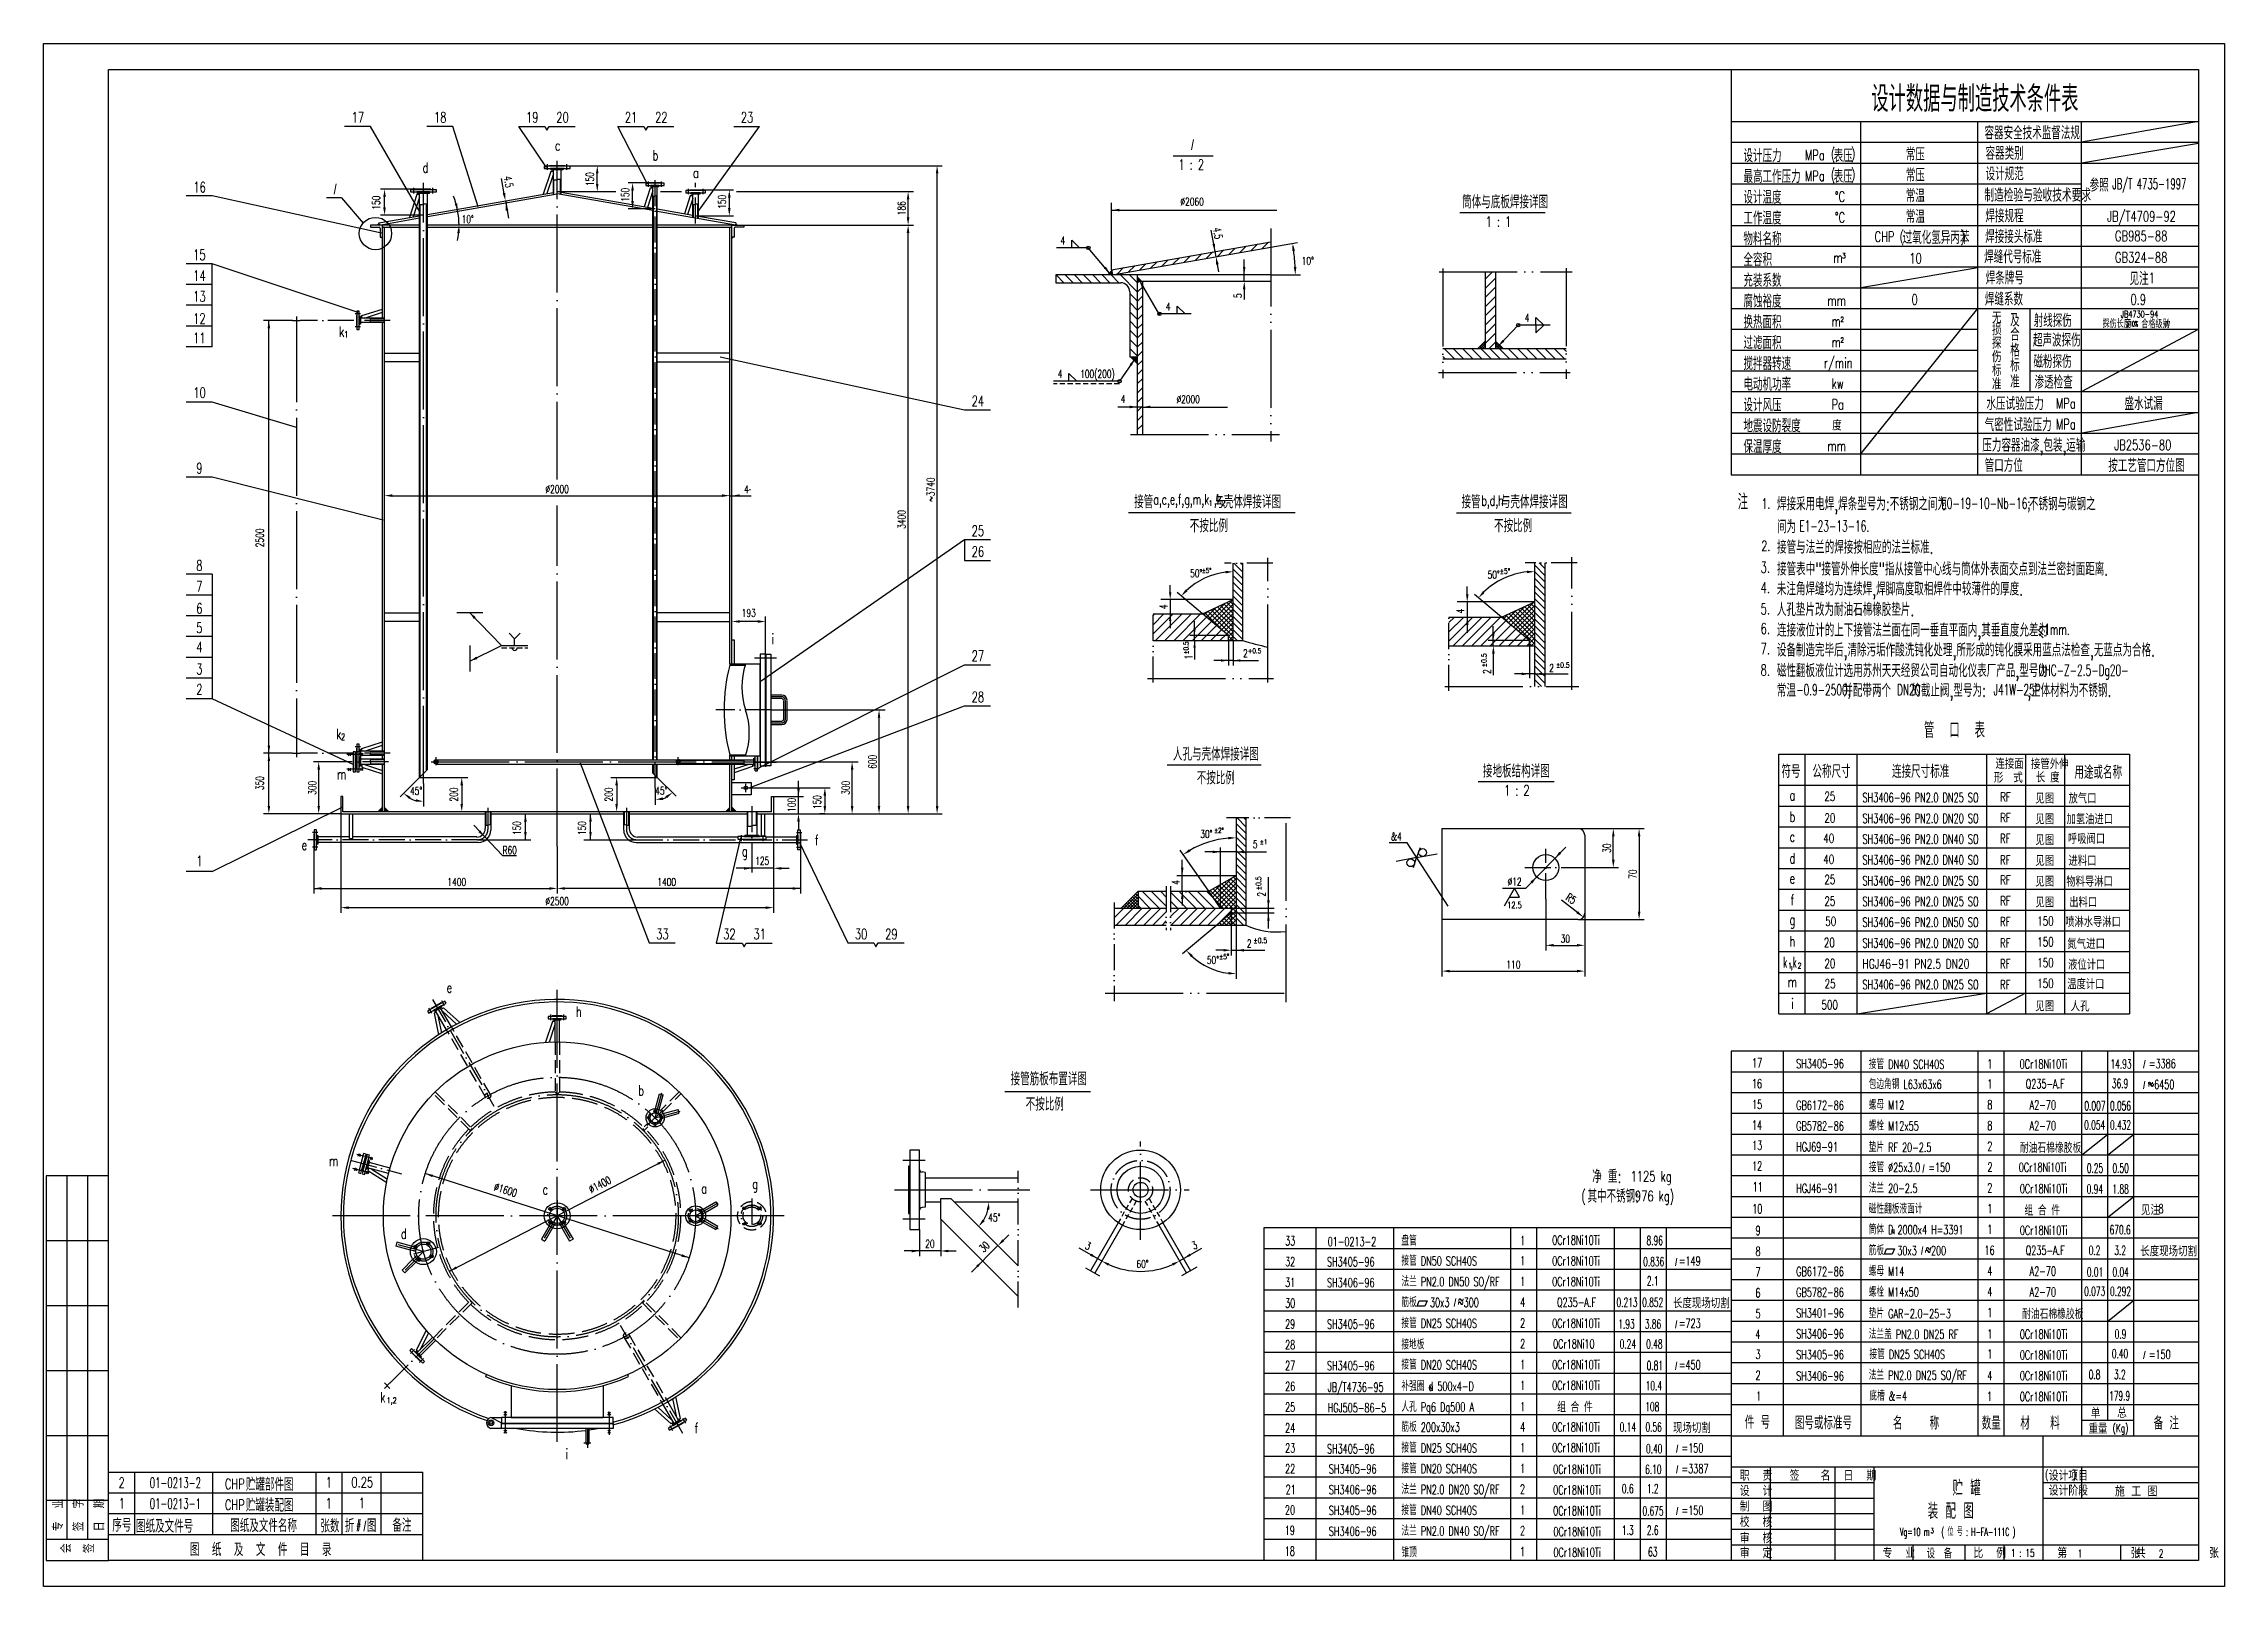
# Model space of a CAD drawing. Extents: x 5198 to 17798, y -4468 to 4442.
import ezdxf
from ezdxf.enums import TextEntityAlignment as Align

# ---------------------------------------------------------------- set-up
doc = ezdxf.new("R2010")
doc.units = 0
doc.header["$LTSCALE"] = 15
doc.header["$MEASUREMENT"] = 0
for name, pattern in [('DASHDOT-M', [36, 30, -3, 0, -3]), ('DASHDOT-S', [14, 10, -2, 0, -2]), ('DIVIDE-M', [39, 30, -3, 0, -3, 0, -3]), ('DIVIDE-S', [16, 10, -2, 0, -2, 0, -2]), ('HIDDEN-L', [13, 10, -3]), ('HIDDEN-M', [7, 5, -2]), ('HIDDEN-S', [3, 2, -1])]:
    doc.linetypes.add(name, pattern=pattern)
doc.layers.get('0').update_dxf_attribs({"linetype": 'CONTINUOUS'})
for name, color, linetype in [('CDR_DIM', 7, 'CONTINUOUS'), ('CDR_DWG1', 4, 'CONTINUOUS'), ('CDR_DWG3', 1, 'DASHDOT-M'), ('CDR_DWG4', 3, 'DIVIDE-M'), ('CDR_DWG5', 6, 'HIDDEN-M'), ('CDR_TEXT', 7, 'CONTINUOUS'), ('HZ', 7, 'CONTINUOUS')]:
    doc.layers.add(name, color=color, linetype=linetype)
doc.styles.add('HZ', font='romans', dxfattribs={"width": 0.7, "height": 45, "bigfont": 'HZ'})
doc.styles.add('HZTXT', font='txt', dxfattribs={"width": 0.7, "height": 4, "bigfont": 'HZTXT'})
doc.styles.add('ITALICC', font='italicc')
doc.styles.add('SBHZ', font='ROMANS', dxfattribs={"width": 0.85, "bigfont": 'HZ.SHX'})

msp = doc.modelspace()

# ---------------------------------------------------------------- texts
for s, height, style, width, p in [('17', 60, 'HZ', 0.7, (6978, 3986)), ('18', 60, 'HZ', 0.7, (7453, 3986)), ('19', 60, 'HZ', 0.7, (7985, 3986)), ('20', 60, 'HZ', 0.7, (8160, 3986)), ('21', 60, 'HZ', 0.7, (8556, 3986)), ('22', 60, 'HZ', 0.7, (8731, 3986)), ('23', 60, 'HZ', 0.7, (9226, 3986)), ('I', 60, 'ITALICC', 0.7, (11823, 3829)), ('容器类别', 75, 'SBHZ', 0.7, (16418, 3771)), ('16', 60, 'HZ', 0.7, (6063, 3583)), ('I', 60, 'ITALICC', 0.7, (6870, 3573)), ('%%c2060', 45, 'HZ', 0.7, (11766, 3507)), ('4', 45, 'HZ', 0.7, (11073, 3282)), ('15', 60, 'HZ', 0.7, (6062, 3192)), ('14', 60, 'HZ', 0.7, (6062, 3072)), ('13', 60, 'HZ', 0.7, (6062, 2952)), ('4', 45, 'HZ', 0.7, (11682, 2900)), ('焊缝系数', 75, 'SBHZ', 0.7, (16414, 2929)), ('12', 60, 'HZ', 0.7, (6062, 2824)), ('11', 60, 'HZ', 0.7, (6062, 2712)), ('4', 45, 'HZ', 0.7, (13755, 2836)), ('探伤长度', 45, 'SBHZ', 0.7, (17094, 2800)), ('合格级别', 45, 'SBHZ', 0.7, (17318, 2799)), ('4', 45, 'HZ', 0.7, (11057, 2512)), ('100(200)', 45, 'HZ', 0.7, (11187, 2512)), ('10', 60, 'HZ', 0.7, (6063, 2396)), ('24', 60, 'HZ', 0.7, (10560, 2348)), ('4', 45, 'HZ', 0.7, (11421, 2367)), ('水压试验压力', 75, 'SBHZ', 0.67, (16423, 2325)), ('气密性试验压力', 75, 'SBHZ', 0.67, (16413, 2203)), ('压力容器油漆,包装,运输     ', 75, 'SBHZ', 0.67, (16399, 2085)), ('9', 60, 'HZ', 0.7, (6080, 1960)), ('1', 31.5, 'HZ', 0.7, (11929, 1772)), ('2', 31.5, 'HZ', 0.7, (12003, 1772)), ('注', 90, 'HZ', 0.7, (14986, 1750)), ('25', 60, 'HZ', 0.7, (10560, 1598)), ('26', 60, 'HZ', 0.7, (10560, 1478)), ('8', 60, 'HZ', 0.7, (6080, 1398)), ('7', 60, 'HZ', 0.7, (6080, 1278)), ('6', 60, 'HZ', 0.7, (6080, 1150)), ('5', 60, 'HZ', 0.7, (6080, 1038)), ('4', 60, 'HZ', 0.7, (6080, 927)), ('27', 60, 'HZ', 0.7, (10560, 876)), ('3', 60, 'HZ', 0.7, (6080, 799)), ('2', 60, 'HZ', 0.7, (6080, 683)), ('28', 60, 'HZ', 0.7, (10560, 639)), ('1', 60, 'HZ', 0.7, (6080, -309)), ('33', 60, 'HZ', 0.7, (8737, -731)), ('32', 60, 'HZ', 0.7, (9124, -731)), ('31', 60, 'HZ', 0.7, (9299, -731)), ('30', 60, 'HZ', 0.7, (9885, -731)), ('29', 60, 'HZ', 0.7, (10060, -731)), ('见注', 60, 'HZ', 0.7, (17316, -2324)), ('长度现场切割', 60, 'HZ', 0.7, (17312, -2562)), ('长度现场切割', 60, 'HZ', 0.7, (14612, -2862)), ('现场切割', 60, 'HZ', 0.7, (14612, -3582)), ('件 号', 75, 'HZ', 0.7, (15027, -3558)), ('名    称', 75, 'HZ', 0.7, (15883, -3563)), ('数量', 75, 'HZ', 0.7, (16396, -3563)), ('材   料', 75, 'HZ', 0.7, (16619, -3563)), ('备 注', 75, 'HZ', 0.7, (17389, -3563)), ('2', 60, 'HZ', 0.7, (5631, -3899)), ('01-0213-2', 60, 'HZ', 0.6, (5811, -3900)), ('CHP', 60, 'HZ', 0.7, (6245, -3907)), ('1', 60, 'HZ', 0.7, (6828, -3898)), ('0.25', 60, 'HZ', 0.7, (6976, -3897)), ('职  责', 60, 'HZTXT', 0.7, (14998, -3858)), ('设  计', 60, 'HZTXT', 0.7, (14998, -3946)), ('签   名', 60, 'HZTXT', 0.7, (15286, -3858)), ('日  期', 60, 'HZTXT', 0.7, (15598, -3858)), ('设计项目', 60, 'HZTXT', 0.7, (16783, -3858)), ('设计阶段', 60, 'HZTXT', 0.7, (16783, -3944)), ('施 工 图', 60, 'HZTXT', 0.7, (17166, -3949)), ('1', 60, 'HZ', 0.7, (5631, -4019)), ('01-0213-1', 60, 'HZ', 0.6, (5811, -4020)), ('CHP', 60, 'HZ', 0.7, (6245, -4027)), ('1', 60, 'HZ', 0.7, (6828, -4018)), ('1', 60, 'HZ', 0.7, (7018, -4017)), ('制  图', 60, 'HZTXT', 0.7, (14998, -4036)), ('序号', 75, 'HZ', 0.7, (5595, -4152)), ('张数', 75, 'HZ', 0.7, (6797, -4157)), ('折  图', 75, 'HZ', 0.7, (6938, -4155)), ('I', 60, 'ITALICC', 0.7, (7041, -4150)), ('备注', 75, 'HZ', 0.7, (7213, -4153)), ('校  核', 60, 'HZTXT', 0.7, (14998, -4126)), ('审  核', 60, 'HZTXT', 0.7, (14998, -4219)), ('审  定', 60, 'HZTXT', 0.7, (14998, -4305)), ('专  业', 60, 'HZTXT', 0.7, (15823, -4305)), ('比  例', 60, 'HZTXT', 0.7, (16348, -4305)), ('1 : 15', 45, 'HZ', 0.7, (16564, -4298)), ('第         张', 60, 'HZTXT', 0.7, (16833, -4305)), ('共         张', 60, 'HZTXT', 0.7, (17286, -4305))]:
    msp.add_text(s, height=height, dxfattribs=dict(style=style, width=width)).set_placement(p)
at = {"color": 7, "linetype": 'Continuous', "style": 'HZ'}
for s, height, width, p in [('接管         与壳体焊接详图', 75, 0.7, (11499, 1758)), ('a,c,e,f,g,m,k ,k', 60, 0.65, (11610, 1780)), ('接管   与壳体焊接详图', 75, 0.7, (13390, 1758)), ('b,d,h', 60, 0.65, (13505, 1773)), ('不按比例', 75, 0.7, (11820, 1620)), ('不按比例', 75, 0.7, (13578, 1620)), ('50%%D', 45, 0.7, (11822, 1360)), ('%%P5%%D', 28, 0.7, (11890, 1385)), ('50%%D', 45, 0.7, (13541, 1352)), ('%%P5%%D', 30, 0.7, (13611, 1380)), ('2', 45, 0.7, (12128, 898)), ('+0.5', 28, 0.7, (12155, 921)), ('2', 45, 0.7, (13897, 813)), ('%%p0.5', 30, 0.7, (13936, 838)), ('管  口  表', 90, 0.7, (16062, 432)), ('人孔与壳体焊接详图', 75, 0.7, (11723, 301)), ('连接面', 60, 0.7, (16475, 253)), ('接管外伸', 60, 0.7, (16680, 252)), ('不按比例', 75, 0.7, (11860, 163)), ('形  式', 60, 0.7, (16466, 173)), ('长 度', 60, 0.7, (16708, 175)), ('30%%D', 45, 0.7, (11881, -145)), ('%%P2%%D', 28, 0.7, (11961, -116)), ('%%P1', 28, 0.7, (12225, -182)), ('2', 45, 0.7, (12150, -778)), ('%%p0.5', 30, 0.7, (12188, -753)), ('50%%D', 45, 0.7, (11919, -873)), ('%%P5%%D', 30, 0.7, (11989, -846))]:
    msp.add_text(s, height=height, dxfattribs=dict(at, width=width)).set_placement(p)
at = {"color": 7, "linetype": 'Continuous', "style": 'HZ', "width": 0.7}
for s, height, p in [('4', 45, (11691, 1176)), ('4', 45, (13406, 1151)), ('%%p0.5', 28, (11812, 915)), ('1', 45, (11835, 885)), ('%%p0.5', 30, (13535, 841)), ('2', 45, (13560, 802)), ('%%p0.5', 30, (12232, -447)), ('2', 45, (12257, -485))]:
    msp.add_text(s, height=height, rotation=90, dxfattribs=at).set_placement(p)
for s, p in [('符号', (15294, 201)), ('公称尺寸', (15528, 201)), ('连接尺寸标准', (16043, 201)), ('用途或名称', (17069, 196))]:
    msp.add_text(s, height=75, dxfattribs=at).set_placement(p, align=Align.CENTER)
at = {"width": 0.7}
for s, height, rotation, style, p in [('3', 45, 336.2576, 'HZ', (11211, -2517)), ('3', 45, 23.7424, 'HZ', (11844, -2524)), ('专  业', 60, 90, 'HZTXT', (5311, -4150)), ('签  字', 60, 90, 'HZTXT', (5429, -4150)), ('日  期', 60, 90, 'HZTXT', (5549, -4150)), ('会', 60, 90, 'HZTXT', (5357, -4276)), ('签', 60, 90, 'HZTXT', (5489, -4276))]:
    msp.add_text(s, height=height, rotation=rotation, dxfattribs=dict(at, style=style)).set_placement(p)
at = {"style": 'HZ', "width": 0.7}
for s, p in [('图纸及文件号', (5897, -4158)), ('图纸及文件名称', (6469, -4155)), ('图  纸  及  文  件  目  录', (6452, -4293))]:
    msp.add_text(s, height=75, dxfattribs=at).set_placement(p, align=Align.CENTER)
at = {"linetype": 'Continuous', "style": 'HZ', "width": 0.7}
msp.add_text('设  备', height=52.5, dxfattribs=at).set_placement((16078, -4306))
at = {"layer": 'CDR_DIM', "width": 0.7}
for s, height, style, p in [('c', 60, 'HZ', (8152, 3824)), ('b', 60, 'HZ', (8716, 3767)), ('设计压力', 75, 'HZ', (15019, 3757)), ('MPa   ', 60, 'HZ', (15374, 3768)), ('(', 60, 'HZ', (15524, 3775)), ('表压', 75, 'HZ', (15540, 3757)), (')', 60, 'HZ', (15641, 3777)), ('d', 60, 'HZ', (7387, 3696)), ('a', 60, 'HZ', (8950, 3666)), ('1 : 2', 60, 'HZ', (11755, 3713)), ('最高工作压力', 75, 'HZ', (15019, 3637)), ('MPa   ', 60, 'HZ', (15374, 3648)), ('(', 60, 'HZ', (15524, 3655)), ('表压', 75, 'HZ', (15540, 3637)), (')', 60, 'HZ', (15641, 3657)), ('筒体与底板焊接详图', 75, 'HZ', (13394, 3490)), ('设计温度', 75, 'HZ', (15019, 3517)), ('%%DC', 60, 'HZ', (15547, 3528)), ('1 : 1', 60, 'HZ', (13530, 3384)), ('工作温度', 75, 'HZ', (15019, 3397)), ('%%DC', 60, 'HZ', (15547, 3408)), ('物料名称', 75, 'HZ', (15019, 3277)), ('CHP (          )', 60, 'HZ', (15777, 3297)), ('全容积', 75, 'HZ', (15019, 3157)), ('m', 60, 'HZ', (15538, 3176)), ('3', 28.8, 'HZ', (15589, 3202)), ('10', 60, 'HZ', (15978, 3172)), ('充装系数', 75, 'HZ', (15019, 3037)), ('腐蚀裕度', 75, 'HZ', (15019, 2917)), ('mm', 60, 'HZ', (15504, 2928)), ('0', 60, 'HZ', (15990, 2934)), ('k', 60, 'HZ', (6905, 2749)), ('1', 37.5, 'HZ', (6934, 2744)), ('换热面积', 75, 'HZ', (15019, 2797)), ('m', 60, 'HZ', (15528, 2808)), ('2', 28.8, 'HZ', (15579, 2835)), ('III', 30, 'ITALICC', (17453, 2808)), ('过滤面积', 75, 'HZ', (15019, 2677)), ('m', 60, 'HZ', (15528, 2688)), ('2', 28.8, 'HZ', (15579, 2715)), ('搅拌器转速', 75, 'HZ', (15019, 2557)), ('电动机功率', 75, 'HZ', (15019, 2437)), ('r/min', 60, 'HZ', (15484, 2568)), ('设计风压', 75, 'HZ', (15019, 2317)), ('kw', 60, 'HZ', (15528, 2448)), ('MPa   ', 60, 'HZ', (16824, 2334)), ('地震设防裂度', 75, 'HZ', (15019, 2197)), ('度', 60, 'HZ', (15532, 2208)), ('Pa', 60, 'HZ', (15528, 2328)), ('MPa   ', 60, 'HZ', (16824, 2214)), ('保温厚度', 75, 'HZ', (15019, 2077)), ('mm', 60, 'HZ', (15504, 2088)), ('接管表中"接管外伸长度"指从接管中心线与筒体外表面交点到法兰密封面距离.', 75, 'HZ', (15213, 1370)), ('人孔垫片改为耐油石棉橡胶垫片.', 75, 'HZ', (15212, 1136)), ('i', 60, 'HZ', (9404, 973)), ('连接液位计的上下接管法兰面在同一垂直平面内,其垂直度允差为', 75, 'HZ', (15213, 1017)), ('磁性翻板液位计选用苏州天天经贸公司自动化仪表厂产品,型号为', 75, 'HZ', (15212, 783)), ('常温       并配带两个   的截止阀,型号为:      ,主体材料为不锈钢.', 75, 'HZ', (15212, 669)), ('k', 60, 'HZ', (6888, 424)), ('2', 37.5, 'HZ', (6916, 419)), ('接地板结构详图', 75, 'HZ', (13514, 203)), ('m', 60, 'HZ', (6893, 192)), ('1 : 2', 60, 'HZ', (13636, 99)), ('e', 60, 'HZ', (6688, -216)), ('R60', 45, 'HZ', (7850, -239)), ('g', 60, 'HZ', (9232, -252)), ('f', 60, 'HZ', (9654, -188)), ('%%C12', 45, 'HZ', (13656, -421)), ('e', 60, 'HZ', (7526, -1040)), ('h', 60, 'HZ', (8273, -1179)), ('接管筋板布置详图', 75, 'HZ', (10785, -1575)), ('l', 45, 'ITALICC', (17326, -1475)), ('b', 60, 'HZ', (8633, -1634)), ('不按比例', 75, 'HZ', (10872, -1721)), ('l', 45, 'ITALICC', (17325, -1595)), ('~', 45, 'HZ', (17355, -1581)), ('m', 60, 'HZ', (6847, -2041)), ('g', 60, 'HZ', (9292, -2173)), ('净 重:', 75, 'HZ', (14145, -2138)), ('1125 kg', 60, 'HZ', (14367, -2130)), ('l', 45, 'ITALICC', (16050, -2077)), ('c', 60, 'HZ', (8081, -2205)), ('a', 60, 'HZ', (8997, -2200)), ('(         976 kg)', 60, 'HZ', (14083, -2244)), ('其中不锈钢:', 75, 'HZ', (14118, -2252)), ('d', 60, 'HZ', (7262, -2461)), ('l', 45, 'ITALICC', (16042, -2551)), ('~', 45, 'HZ', (16072, -2536)), ('l', 45, 'ITALICC', (14621, -2617)), ('l', 45, 'ITALICC', (13343, -2851)), ('~', 45, 'HZ', (13371, -2833)), ('l', 45, 'ITALICC', (14621, -2977)), ('l', 45, 'ITALICC', (17326, -3155)), ('l', 45, 'ITALICC', (14621, -3217)), ('k', 60, 'HZ', (7143, -3406)), ('1,2', 32.4, 'HZ', (7179, -3410)), ('f', 60, 'HZ', (8959, -3584)), ('图号或标准号', 75, 'HZ', (15316, -3561)), ('重量', 60, 'HZ', (17013, -3587)), ('单', 60, 'HZ', (17027, -3498)), ('(Kg)', 45, 'HZ', (17152, -3577)), ('总', 60, 'HZ', (17179, -3495)), ('l', 45, 'ITALICC', (14626, -3695)), ('i', 60, 'HZ', (8213, -3734)), ('l', 45, 'ITALICC', (14626, -3815)), ('贮罐部件图', 75, 'HZ', (6366, -3917)), ('(      )', 45, 'HZ', (16762, -3845)), ('贮罐装配图', 75, 'HZ', (6366, -4037)), ('l', 45, 'ITALICC', (14626, -4055)), ('#', 45, 'HZ', (7004, -4134)), ('3', 27, 'HZ', (16100, -4160))]:
    msp.add_text(s, height=height, dxfattribs=dict(at, style=style)).set_placement(p)
at = {"layer": 'CDR_DIM', "style": 'HZ', "width": 0.7}
for s, rotation, p in [('4.5', 280, (7884, 3644)), ('150', 90, (8354, 3659)), ('150', 90, (7119, 3523)), ('150', 90, (8558, 3569)), ('150', 90, (9118, 3528)), ('186', 90, (10155, 3491)), ('4.5', 280, (11982, 3347)), ('5', 90, (12097, 2986)), ('2500', 90, (6447, 1587)), ('350', 90, (6447, 171)), ('300', 90, (6750, 144)), ('4', 90, (11739, -403))]:
    msp.add_text(s, height=45, rotation=rotation, dxfattribs=at).set_placement(p, align=Align.MIDDLE)
for s, p in [('10%%d ', (7659, 3428)), ('1400', (7585, -400)), ('1400', (8798, -400))]:
    msp.add_text(s, height=45, dxfattribs=at).set_placement(p, align=Align.MIDDLE)
for s, p in [('10%%d', (12502, 3187)), ('%%c2000', (11811, 2388)), ('%%C2000', (8165, 1869)), ('4', (9259, 1868)), ('193', (9272, 1154)), ('45%%D', (7350, 126)), ('45%%D', (8767, 127)), ('5', (12198, -182)), ('125', (9350, -278)), ('%%c2500', (8165, -511)), ('30', (13990, -728)), ('110', (13690, -877)), ('45%%D', (10691, -2338)), ('20', (10319, -2490)), ('60%%D', (11547, -2606))]:
    msp.add_text(s, height=45, dxfattribs=at).set_placement(p, align=Align.MIDDLE_CENTER)
for s, rotation, p in [('~3740', 90, (10323, 1866)), ('3400', 90, (10155, 1694)), ('600', 90, (9987, 294)), ('200', 90, (7568, 105)), ('200', 90, (8463, 105)), ('300', 90, (9832, 144)), ('100', 90, (9520, 45)), ('150', 90, (9667, 61)), ('150', 90, (7932, -89)), ('150', 90, (8309, -89)), ('30', 90, (14230, -205)), ('70', 90, (14379, -355)), ('30', 45, (10633, -2507))]:
    msp.add_text(s, height=45, rotation=rotation, dxfattribs=at).set_placement(p, align=Align.MIDDLE_CENTER)
at = {"layer": 'CDR_DIM', "style": 'HZ'}
for s, width, p, p2 in [('SH3406-96 PN2.0 DN25 SO', 0.640819, (15707, 60), (16378, 60)), ('SH3406-96 PN2.0 DN20 SO', 0.640819, (15707, -60), (16378, -60)), ('SH3406-96 PN2.0 DN40 SO', 0.640819, (15707, -180), (16378, -180)), ('SH3406-96 PN2.0 DN40 SO', 0.640819, (15707, -300), (16378, -300)), ('SH3406-96 PN2.0 DN25 SO', 0.640819, (15707, -420), (16378, -420)), ('SH3406-96 PN2.0 DN25 SO', 0.640819, (15707, -540), (16378, -540)), ('SH3406-96 PN2.0 DN50 SO', 0.640819, (15707, -660), (16378, -660)), ('SH3406-96 PN2.0 DN20 SO', 0.640819, (15707, -780), (16378, -780)), ('HGJ46-91 PN2.5 DN20  ', 0.702639, (15707, -900), (16378, -900)), ('SH3406-96 PN2.0 DN25 SO', 0.640819, (15707, -1020), (16378, -1020))]:
    msp.add_text(s, height=54, dxfattribs=dict(at, width=width)).set_placement(p, p2, align=Align.FIT)
at = {"layer": 'CDR_DIM', "style": 'HZ', "width": 0.7}
msp.add_text('&4', height=45, dxfattribs=at).set_placement((13045, -137), align=Align.MIDDLE_RIGHT)
msp.add_text('R5', height=45, rotation=326.7815, dxfattribs=at).set_placement((13988, -500))
msp.add_text('12.5', height=37.5, dxfattribs=at).set_placement((13696, -552), align=Align.CENTER)
for s, rotation, p in [('%%c1400', 27.2482, (8422, -2168)), ('%%c1600', 342.3088, (7860, -2200))]:
    msp.add_text(s, height=45, rotation=rotation, dxfattribs=at).set_placement(p, align=Align.CENTER)
at = {"layer": 'CDR_TEXT', "style": 'HZ'}
for s, height, width, p in [('设计数据与制造技术条件表', 150, 0.7, (15758, 4048)), ('容器安全技术监督法规', 75, 0.7, (16412, 3889)), ('常压', 75, 0.7, (15957, 3765)), ('常压', 75, 0.7, (15957, 3645)), ('设计规范', 75, 0.7, (16418, 3652)), ('参照', 75, 0.7, (17019, 3587)), ('JB/T 4735-1997', 60, 0.6, (17151, 3602)), ('常温', 75, 0.7, (15957, 3526)), ('制造检验与验收技术要求', 75, 0.65, (16411, 3529)), ('常温', 75, 0.7, (15957, 3405)), ('焊接规程', 75, 0.7, (16417, 3409)), ('JB/T4709-92', 60, 0.7, (17120, 3414)), (' 过氧化氢异丙苯', 75, 0.7, (15903, 3285)), ('焊接接头标准', 75, 0.7, (16416, 3290)), ('GB985-88', 60, 0.7, (17166, 3301)), ('焊缝代号标准', 75, 0.7, (16410, 3173)), ('GB324-88', 60, 0.7, (17166, 3177)), ('焊条牌号', 75, 0.7, (16419, 3051)), ('见注', 75, 0.7, (17250, 3047)), ('1', 60, 0.7, (17360, 3059)), ('JB4730-94', 37.5, 0.7, (17199, 2861)), ('0.9', 60, 0.7, (17255, 2934)), ('损', 66, 0.7, (16455, 2757)), ('无', 66, 0.7, (16455, 2826)), ('及', 75, 0.7, (16560, 2808)), ('合', 75, 0.7, (16560, 2725)), ('超声波探伤', 75, 0.7, (16692, 2692)), ('射线探伤', 75, 0.7, (16696, 2805)), ('>10%', 30, 0.5, (17230, 2809)), ('伤', 66, 0.7, (16455, 2601)), ('探', 66, 0.7, (16455, 2680)), ('格', 75, 0.7, (16560, 2633)), ('磁粉探伤', 75, 0.7, (16695, 2568)), ('标', 66, 0.7, (16455, 2522)), ('标', 75, 0.7, (16560, 2548)), ('准', 75, 0.7, (16560, 2452)), ('渗透检查', 75, 0.7, (16701, 2449)), ('准', 66, 0.7, (16455, 2443)), ('盛水试漏', 75, 0.7, (17221, 2325)), ('JB2536-80', 60, 0.7, (17162, 2094)), ('管口方位', 75, 0.7, (16413, 1968)), ('按工艺管口方位图', 75, 0.7, (17127, 1967)), ('未注角焊缝均为连续焊,焊脚高度取相焊件中较薄件的厚度.', 75, 0.7, (15212, 1255)), ('设备制造完毕后,清除污垢作酸洗钝化处理,所形成的钝化膜采用蓝点法检查,无蓝点为合格.', 75, 0.7, (15212, 902)), ('25', 52.5, 0.7, (15487, 68)), ('RF', 52.5, 0.7, (16502, 65)), ('40', 52.5, 0.7, (15481, -174)), ('20', 52.5, 0.7, (15487, -57)), ('RF', 52.5, 0.7, (16501, -175)), ('RF', 52.5, 0.7, (16502, -55)), ('40', 52.5, 0.7, (15481, -296)), ('RF', 52.5, 0.7, (16501, -299)), ('25', 52.5, 0.7, (15487, -412)), ('RF', 52.5, 0.7, (16502, -415)), ('25', 52.5, 0.7, (15487, -537)), ('RF', 52.5, 0.7, (16502, -535)), ('50', 52.5, 0.7, (15492, -654)), ('RF', 52.5, 0.7, (16501, -655)), ('150', 52.5, 0.7, (16717, -652)), ('20', 52.5, 0.7, (15484, -776)), ('RF', 52.5, 0.7, (16501, -779)), ('150', 52.5, 0.7, (16717, -772)), ('k ,k', 60, 0.5, (15249, -893)), ('1', 31.5, 0.7, (15276, -899)), ('2', 31.5, 0.7, (15332, -899)), ('20', 52.5, 0.7, (15487, -897)), ('RF', 52.5, 0.7, (16501, -899)), ('150', 52.5, 0.7, (16717, -892)), ('25', 52.5, 0.7, (15488, -1014)), ('RF', 52.5, 0.7, (16501, -1019)), ('150', 52.5, 0.7, (16717, -1012)), ('500', 52.5, 0.7, (15470, -1136)), ('17', 52.5, 0.65, (15069, -1471)), ('SH3405-96', 52.5, 0.65, (15324, -1476)), ('接管 DN40 SCH40S', 52.5, 0.65, (15743, -1479)), ('1', 52.5, 0.65, (16428, -1477)), ('0Cr18Ni10Ti', 52.5, 0.65, (16615, -1478)), ('14.93', 52.5, 0.6, (17140, -1477)), ('=3386', 52.5, 0.65, (17362, -1475)), ('16', 52.5, 0.65, (15068, -1591)), ('包边角钢 L63x63x6', 52.5, 0.65, (15743, -1595)), ('1', 52.5, 0.65, (16428, -1593)), ('Q235-A.F', 52.5, 0.65, (16650, -1592)), ('36.9', 52.5, 0.6, (17148, -1590)), ('~6450', 52.5, 0.65, (17357, -1596)), ('15', 52.5, 0.65, (15069, -1711)), ('GB6172-86', 52.5, 0.65, (15324, -1716)), ('螺母 M12', 52.5, 0.65, (15743, -1715)), ('8', 52.5, 0.65, (16428, -1713)), ('A2-70', 52.5, 0.65, (16673, -1714)), ('0.007', 52.5, 0.6, (16989, -1719)), ('0.056', 52.5, 0.6, (17137, -1719)), ('14', 52.5, 0.65, (15068, -1831)), ('GB5782-86', 52.5, 0.65, (15324, -1836)), ('螺栓 M12x55', 52.5, 0.65, (15743, -1835)), ('8', 52.5, 0.65, (16428, -1833)), ('A2-70', 52.5, 0.65, (16673, -1834)), ('0.054', 52.5, 0.6, (16988, -1830)), ('0.432', 52.5, 0.6, (17137, -1830)), ('13', 52.5, 0.65, (15069, -1947)), ('12', 52.5, 0.65, (15069, -2067)), ('HGJ69-91', 52.5, 0.65, (15324, -1956)), ('垫片 RF 20-2.5', 52.5, 0.65, (15743, -1959)), ('2', 52.5, 0.65, (16428, -1953)), ('耐油石棉橡胶板', 60, 0.65, (16616, -1965)), ('11', 52.5, 0.65, (15072, -2187)), ('接管 %%c25x3.0  =150', 52.5, 0.65, (15743, -2075)), ('法兰 20-2.5', 52.5, 0.65, (15743, -2195)), ('2', 52.5, 0.65, (16428, -2193)), ('2', 52.5, 0.65, (16429, -2073)), ('0Cr18Ni10Ti', 52.5, 0.65, (16610, -2074)), ('0.25', 52.5, 0.6, (17003, -2079)), ('0.50', 52.5, 0.6, (17151, -2079)), ('10', 52.5, 0.65, (15070, -2314)), ('HGJ46-91', 52.5, 0.65, (15324, -2196)), ('磁性翻板液面计', 52.5, 0.65, (15743, -2315)), ('1', 52.5, 0.65, (16428, -2313)), ('0Cr18Ni10Ti', 52.5, 0.65, (16616, -2198)), ('组 合 件', 60, 0.65, (16643, -2326)), ('0.94', 52.5, 0.6, (17002, -2200)), ('1.88', 52.5, 0.6, (17151, -2200)), ('8', 52.5, 0.65, (17417, -2313)), ('9', 52.5, 0.65, (15089, -2439)), ('筒体 D 2000x4 H=3391', 52.5, 0.65, (15743, -2435)), ('1', 52.5, 0.65, (16428, -2433)), ('0Cr18Ni10Ti', 52.5, 0.65, (16616, -2438)), ('670.6', 52.5, 0.6, (17135, -2435)), ('33', 52.5, 0.65, (12371, -2499)), ('01-0213-2', 52.5, 0.65, (12617, -2503)), ('盘管', 52.5, 0.65, (13043, -2499)), ('1', 52.5, 0.65, (13729, -2497)), ('0Cr18Ni10Ti', 52.5, 0.65, (13914, -2495)), ('8.96', 52.5, 0.6, (14459, -2497)), ('8', 52.5, 0.65, (15089, -2559)), ('筋板   30x3  ~200', 52.5, 0.65, (15743, -2555)), ('N', 27, 0.7, (15873, -2434)), ('16', 52.5, 0.65, (16412, -2553)), ('Q235-A.F', 52.5, 0.65, (16650, -2554)), ('0.2', 52.5, 0.6, (17014, -2554)), ('3.2', 52.5, 0.6, (17162, -2554)), ('32', 52.5, 0.65, (12371, -2619)), ('SH3405-96', 52.5, 0.65, (12613, -2620)), ('接管 DN50 SCH40S', 52.5, 0.65, (13043, -2615)), ('1', 52.5, 0.65, (13729, -2613)), ('0Cr18Ni10Ti', 52.5, 0.65, (13914, -2615)), ('0.836', 52.5, 0.6, (14440, -2619)), ('   =149', 52.5, 0.65, (14570, -2615)), ('7', 52.5, 0.65, (15089, -2679)), ('GB6172-86', 52.5, 0.65, (15324, -2676)), ('螺母 M14', 52.5, 0.65, (15743, -2675)), ('4', 52.5, 0.65, (16428, -2673)), ('A2-70', 52.5, 0.65, (16673, -2674)), ('0.01', 52.5, 0.6, (17003, -2679)), ('0.04', 52.5, 0.6, (17151, -2679)), ('31', 52.5, 0.65, (12371, -2739)), ('SH3406-96', 52.5, 0.65, (12613, -2740)), ('法兰 PN2.0 DN50 SO/RF', 52.5, 0.65, (13043, -2735)), ('1', 52.5, 0.65, (13729, -2733)), ('0Cr18Ni10Ti', 52.5, 0.65, (13914, -2734)), ('2.1', 52.5, 0.6, (14461, -2730)), ('6', 52.5, 0.65, (15088, -2799)), ('GB5782-86', 52.5, 0.65, (15324, -2796)), ('螺栓 M14x50', 52.5, 0.65, (15743, -2795)), ('4', 52.5, 0.65, (16428, -2793)), ('A2-70', 52.5, 0.65, (16673, -2794)), ('0.073', 52.5, 0.6, (16988, -2790)), ('0.292', 52.5, 0.6, (17137, -2790)), ('30', 52.5, 0.65, (12371, -2859)), ('筋板   30x3  ~300', 52.5, 0.65, (13043, -2855)), ('4', 52.5, 0.65, (13729, -2853)), ('Q235-A.F', 52.5, 0.65, (13942, -2854)), ('0.213', 52.5, 0.6, (14286, -2854)), ('0.852', 52.5, 0.6, (14434, -2854)), ('5', 52.5, 0.65, (15089, -2919)), ('SH3401-96', 52.5, 0.65, (15324, -2916)), ('垫片 GAR-2.0-25-3', 52.5, 0.65, (15743, -2919)), ('1', 52.5, 0.65, (16428, -2913)), ('耐油石棉橡胶板', 60, 0.65, (16629, -2925)), ('29', 52.5, 0.65, (12371, -2979)), ('SH3405-96', 52.5, 0.65, (12613, -2980)), ('接管 DN25 SCH40S', 52.5, 0.65, (13043, -2975)), ('2', 52.5, 0.65, (13729, -2973)), ('0Cr18Ni10Ti', 52.5, 0.65, (13914, -2975)), ('1.93', 52.5, 0.6, (14296, -2979)), ('3.86', 52.5, 0.6, (14449, -2979)), ('   =723', 52.5, 0.65, (14570, -2975)), ('4', 52.5, 0.65, (15088, -3039)), ('SH3406-96', 52.5, 0.65, (15324, -3036)), ('法兰盖 PN2.0 DN25 RF', 52.5, 0.65, (15743, -3039)), ('1', 52.5, 0.65, (16428, -3037)), ('0Cr18Ni10Ti', 52.5, 0.65, (16616, -3038)), ('0.9', 52.5, 0.6, (17164, -3037)), ('28', 52.5, 0.65, (12371, -3099)), ('接地板', 52.5, 0.65, (13043, -3099)), ('2', 52.5, 0.65, (13729, -3093)), ('0Cr18Ni10', 52.5, 0.65, (13919, -3094)), ('0.24', 52.5, 0.6, (14304, -3095)), ('0.48', 52.5, 0.6, (14457, -3095)), ('3', 52.5, 0.65, (15089, -3155)), ('SH3405-96', 52.5, 0.65, (15324, -3156)), ('接管 DN25 SCH40S ', 52.5, 0.65, (15747, -3155)), ('1', 52.5, 0.65, (16428, -3153)), ('0Cr18Ni10Ti', 52.5, 0.65, (16616, -3158)), ('0.40', 52.5, 0.6, (17148, -3150)), ('=150 ', 52.5, 0.65, (17362, -3155)), ('27', 52.5, 0.65, (12371, -3219)), ('SH3405-96', 52.5, 0.65, (12613, -3220)), ('接管 DN20 SCH40S', 52.5, 0.65, (13043, -3215)), ('1', 52.5, 0.65, (13729, -3213)), ('0Cr18Ni10Ti', 52.5, 0.65, (13914, -3214)), ('0.81', 52.5, 0.6, (14460, -3219)), ('   =450', 52.5, 0.65, (14570, -3215)), ('2', 52.5, 0.65, (15089, -3275)), ('SH3406-96', 52.5, 0.65, (15324, -3279)), ('法兰 PN2.0 DN25 SO/RF', 52.5, 0.65, (15743, -3275)), ('4', 52.5, 0.65, (16428, -3277)), ('0Cr18Ni10Ti', 52.5, 0.65, (16616, -3278)), ('0.8', 52.5, 0.6, (17014, -3271)), ('3.2', 52.5, 0.6, (17160, -3271)), ('26', 52.5, 0.65, (12371, -3339)), ('JB/T4736-95', 52.5, 0.65, (12617, -3344)), ('补强圈 d 500x4-D', 52.5, 0.65, (13043, -3339)), ('人孔 Pg6 Dg500 A', 52.5, 0.65, (13043, -3459)), ('N', 27, 0.7, (13205, -3338)), ('1', 52.5, 0.65, (13729, -3333)), ('0Cr18Ni10Ti', 52.5, 0.65, (13914, -3334)), ('组 合 件', 60, 0.65, (13943, -3462)), ('10.4', 52.5, 0.6, (14454, -3335)), ('1', 52.5, 0.65, (15092, -3395)), ('底槽 &=4', 52.5, 0.65, (15747, -3395)), ('1', 52.5, 0.65, (16426, -3397)), ('0Cr18Ni10Ti', 52.5, 0.65, (16616, -3398)), ('179.9', 52.5, 0.6, (17132, -3394)), ('24', 52.5, 0.65, (12371, -3579)), ('25', 52.5, 0.65, (12371, -3459)), ('HGJ505-86-5', 52.5, 0.65, (12617, -3463)), ('筋板 200x30x3', 52.5, 0.65, (13043, -3575)), ('4', 52.5, 0.65, (13729, -3573)), ('1', 52.5, 0.65, (13729, -3457)), ('0Cr18Ni10Ti', 52.5, 0.65, (13914, -3574)), ('0.14', 52.5, 0.6, (14304, -3574)), ('0.56', 52.5, 0.6, (14453, -3574)), ('108', 52.5, 0.6, (14452, -3457)), ('23', 52.5, 0.65, (12371, -3695)), ('SH3405-96', 52.5, 0.65, (12613, -3700)), ('接管 DN25 SCH40S', 52.5, 0.65, (13043, -3695)), ('1', 52.5, 0.65, (13729, -3693)), ('0Cr18Ni10Ti', 52.5, 0.65, (13914, -3694)), ('0.40', 52.5, 0.6, (14456, -3699)), ('=150', 52.5, 0.65, (14662, -3695)), ('22', 52.5, 0.65, (12371, -3815)), ('SH3405-96', 52.5, 0.65, (12624, -3816)), ('接管 DN20 SCH40S', 52.5, 0.65, (13043, -3815)), ('1', 52.5, 0.65, (13728, -3813)), ('0Cr18Ni10Ti', 52.5, 0.65, (13920, -3818)), ('6.10', 52.5, 0.6, (14451, -3819)), ('=3387 ', 52.5, 0.65, (14662, -3815)), ('21', 52.5, 0.65, (12374, -3935)), ('SH3406-96', 52.5, 0.65, (12624, -3936)), ('法兰 PN2.0 DN20 SO/RF', 52.5, 0.65, (13043, -3935)), ('2', 52.5, 0.65, (13728, -3933)), ('0Cr18Ni10Ti', 52.5, 0.65, (13920, -3938)), ('0.6', 52.5, 0.6, (14317, -3930)), ('1.2', 52.5, 0.6, (14461, -3930)), ('20', 52.5, 0.65, (12370, -4054)), ('SH3405-96', 52.5, 0.65, (12624, -4056)), ('接管 DN40 SCH40S', 52.5, 0.65, (13043, -4055)), ('1', 52.5, 0.65, (13728, -4053)), ('0Cr18Ni10Ti', 52.5, 0.65, (13920, -4058)), ('0.675', 52.5, 0.6, (14436, -4059)), ('=150', 52.5, 0.65, (14662, -4055)), ('19', 52.5, 0.65, (12369, -4171)), ('SH3406-96', 52.5, 0.65, (12624, -4176)), ('法兰 PN2.0 DN40 SO/RF', 52.5, 0.65, (13043, -4175)), ('2', 52.5, 0.65, (13728, -4173)), ('0Cr18Ni10Ti', 52.5, 0.65, (13921, -4178)), ('1.3', 52.5, 0.6, (14317, -4170)), ('2.6', 52.5, 0.6, (14461, -4170)), ('18', 52.5, 0.65, (12369, -4291)), ('锥顶', 52.5, 0.65, (13043, -4299)), ('1', 52.5, 0.65, (13728, -4293)), ('0Cr18Ni10Ti', 52.5, 0.65, (13921, -4298)), ('63', 52.5, 0.6, (14468, -4295))]:
    msp.add_text(s, height=height, dxfattribs=dict(at, width=width)).set_placement(p)
for s, width, p in [('a', 0.7, (15302, 71)), ('b', 0.7, (15302, -53)), ('见图', 0.7, (16760, 53)), ('放气口', 0.6875, (16978, 53)), ('见图', 0.7, (16760, -67)), ('见图', 0.7, (16760, -187)), ('加氢油进口', 0.6875, (17020, -67)), ('呼吸阀口', 0.6875, (17001, -180)), ('d', 0.7, (15302, -293)), ('c', 0.7, (15302, -168)), ('见图', 0.7, (16760, -307)), ('进料口', 0.7, (16978, -307)), ('e', 0.7, (15302, -409)), ('见图', 0.7, (16760, -427)), ('物料导淋口', 0.6875, (17019, -427)), ('f', 0.7, (15302, -533)), ('见图', 0.7, (16760, -547)), ('出料口', 0.6875, (16982, -547)), ('g', 0.7, (15302, -648)), ('喷淋水导淋口', 0.6875, (17039, -660)), ('h', 0.7, (15302, -773)), ('氮气进口', 0.7, (16999, -787)), ('液位计口', 0.6875, (17002, -907)), ('m', 0.7, (15302, -1008)), ('温度计口', 0.6875, (16997, -1020)), ('i', 0.7, (15302, -1133)), ('见图', 0.7, (16760, -1147)), ('人孔', 0.7, (16964, -1147))]:
    msp.add_text(s, height=60, dxfattribs=dict(at, width=width)).set_placement(p, align=Align.CENTER)
at = {"layer": 'CDR_TEXT', "linetype": 'DASHDOT-S', "style": 'HZ'}
for s, height, width, p in [('贮 罐', 90, 0.7, (16227, -3945)), ('装 配 图', 90, 0.7, (16084, -4078)), ('Vg=10 m', 45, 0.6, (15923, -4176)), ('( 位 号 : H-FA-111C )', 45, 0.6, (16163, -4176)), ('1', 45, 0.7, (16950, -4301)), ('2', 45, 0.7, (17419, -4301))]:
    msp.add_text(s, height=height, dxfattribs=dict(at, width=width)).set_placement(p)
at = {"layer": 'HZ', "style": 'HZ'}
for s, height, width, p in [('1.', 57.8, 0.7, (15123, 1756)), ('焊接采用电焊,焊条型号为:不锈钢之间为            不锈钢与碳钢之', 75, 0.7, (15213, 1746)), ('E0-19-10-Nb-16;', 63.52, 0.6, (16163, 1755)), ('间为 ', 75, 0.7, (15213, 1614)), ('E1-23-13-16.', 63.52, 0.6, (15342, 1624)), ('2.', 57.8, 0.7, (15123, 1512)), ('接管与法兰的焊接按相应的法兰标准.', 75, 0.7, (15213, 1496)), ('3.', 63.5, 0.7, (15117, 1386)), ('4.', 63.5, 0.7, (15117, 1268)), ('5.', 63.5, 0.7, (15117, 1145)), ('6.', 63.5, 0.7, (15117, 1032)), ('<1mm.', 63.5, 0.6, (16718, 1027)), ('7.', 63.5, 0.7, (15117, 915)), ('8.', 63.5, 0.7, (15117, 792)), ('UHC-Z-2.5-Dg20-', 63.52, 0.6, (16723, 791)), ('-0.9-2500,', 63.5, 0.6, (15324, 678)), ('DN20', 63.5, 0.6, (15906, 678)), ('J41W-25P', 63.5, 0.6, (16464, 678))]:
    msp.add_text(s, height=height, dxfattribs=dict(at, width=width)).set_placement(p)

# ---------------------------------------------------------------- blocks, each defined once
blk = doc.blocks.new('*X0')
at = {"color": 0}
for p, q in [((11762, 187), (11878, 303)), ((11762, 240), (11825, 303)), ((11762, 293), (11772, 303)), ((11777, 149), (11931, 303)), ((11830, 149), (11984, 303)), ((11883, 149), (12037, 303)), ((11936, 149), (12070, 283)), ((11989, 149), (12099, 259)), ((12042, 149), (12128, 235)), ((12095, 149), (12157, 210)), ((12148, 149), (12186, 186))]:
    blk.add_line(p, q, dxfattribs=at)
blk = doc.blocks.new('*X1')
at = {"color": 0}
for p, q in [((12281, 505), (12225, 561)), ((12281, 466), (12225, 522)), ((12281, 544), (12229, 596)), ((12281, 583), (12267, 596)), ((12281, 427), (12225, 483)), ((12281, 388), (12225, 444)), ((12281, 349), (12225, 405)), ((12281, 310), (12225, 366)), ((12281, 271), (12225, 327)), ((12281, 232), (12225, 288)), ((12281, 194), (12225, 250)), ((12281, 155), (12225, 211)), ((12248, 149), (12225, 172))]:
    blk.add_line(p, q, dxfattribs=at)
blk = doc.blocks.new('*X2')
at = {"color": 0}
for p, q in [((12099, 259), (12225, 385)), ((12225, 384), (12224, 385)), ((12056, 295), (12078, 317)), ((12176, 194), (12061, 309)), ((12070, 283), (12127, 340)), ((12225, 172), (12079, 318)), ((12085, 271), (12177, 363)), ((12225, 198), (12097, 326)), ((12114, 247), (12225, 358)), ((12225, 225), (12116, 334)), ((12128, 235), (12225, 332)), ((12225, 251), (12134, 343)), ((12143, 223), (12225, 305)), ((12225, 278), (12152, 351)), ((12157, 210), (12225, 279)), ((12225, 304), (12170, 360)), ((12171, 198), (12225, 252)), ((12225, 331), (12188, 368)), ((12225, 357), (12206, 376)), ((12186, 186), (12225, 226)), ((12197, 171), (12225, 199)), ((12222, 149), (12197, 173)), ((12201, 149), (12225, 173))]:
    blk.add_line(p, q, dxfattribs=at)
blk = doc.blocks.new('*X3')
at = {"color": 0}
for p, q in [((13197, 234), (13146, 285)), ((13149, 274), (13172, 298)), ((13163, 262), (13222, 321)), ((13330, 127), (13164, 294)), ((13178, 250), (13271, 344)), ((13330, 154), (13182, 302)), ((13192, 238), (13321, 367)), ((13330, 180), (13200, 311)), ((13207, 226), (13330, 350)), ((13330, 207), (13218, 319)), ((13221, 214), (13330, 323)), ((13330, 233), (13236, 327)), ((13236, 202), (13330, 297)), ((13250, 190), (13330, 270)), ((13330, 260), (13254, 336)), ((13330, 286), (13273, 344)), ((13330, 313), (13291, 353)), ((13330, 339), (13309, 361)), ((13330, 366), (13327, 369)), ((13264, 178), (13330, 244)), ((13279, 166), (13330, 217)), ((13293, 153), (13330, 191)), ((13300, 134), (13330, 164)), ((13314, 117), (13300, 131)), ((13310, 117), (13330, 138))]:
    blk.add_line(p, q, dxfattribs=at)
blk = doc.blocks.new('*X4')
at = {"color": 0}
for p, q in [((12834, 145), (12971, 282)), ((12834, 199), (12918, 282)), ((12834, 252), (12865, 282)), ((12859, 117), (13024, 282)), ((12912, 117), (13077, 282)), ((12966, 117), (13130, 282)), ((13019, 117), (13163, 262)), ((13072, 117), (13192, 238)), ((13125, 117), (13221, 214)), ((13178, 117), (13250, 190)), ((13231, 117), (13279, 166)), ((13284, 117), (13300, 134))]:
    blk.add_line(p, q, dxfattribs=at)
blk = doc.blocks.new('*X5')
at = {"color": 0}
for p, q in [((13390, 523), (13330, 583)), ((13390, 485), (13330, 545)), ((13390, 446), (13330, 506)), ((13390, 562), (13356, 597)), ((13390, 407), (13330, 467)), ((13390, 368), (13330, 428)), ((13390, 329), (13330, 389)), ((13390, 290), (13330, 350)), ((13390, 251), (13330, 311)), ((13390, 212), (13330, 272)), ((13390, 173), (13330, 233)), ((13390, 134), (13330, 194)), ((13390, 96), (13330, 156)), ((13390, 57), (13330, 117)), ((13390, 18), (13330, 78)), ((13390, -21), (13330, 39)), ((13390, -60), (13330, 0)), ((13390, -99), (13330, -39)), ((13369, -117), (13330, -78)), ((13330, -117), (13330, -117))]:
    blk.add_line(p, q, dxfattribs=at)
blk = doc.blocks.new('*X6')
at = {"color": 0}
for p, q in [((13676, -929), (13620, -873)), ((13676, -891), (13626, -840)), ((13676, -852), (13665, -840)), ((13676, -968), (13620, -912)), ((13676, -1007), (13620, -951)), ((13676, -1046), (13620, -990)), ((13676, -1085), (13620, -1029)), ((13676, -1124), (13620, -1068)), ((13676, -1163), (13620, -1107)), ((13676, -1202), (13620, -1146)), ((13676, -1241), (13620, -1185)), ((13676, -1279), (13620, -1223)), ((13676, -1318), (13620, -1262)), ((13676, -1357), (13620, -1301)), ((13676, -1396), (13620, -1340)), ((13676, -1435), (13620, -1379)), ((13662, -1459), (13620, -1418)), ((13623, -1459), (13620, -1457))]:
    blk.add_line(p, q, dxfattribs=at)
blk = doc.blocks.new('*X7')
at = {"color": 0}
for p, q in [((13122, -1361), (13053, -1292)), ((13069, -1361), (13053, -1345)), ((13175, -1361), (13077, -1263)), ((13216, -1350), (13130, -1263)), ((13216, -1297), (13183, -1263)), ((13334, -1361), (13241, -1268)), ((13281, -1361), (13241, -1321)), ((13387, -1361), (13289, -1263)), ((13440, -1361), (13342, -1263)), ((13493, -1361), (13395, -1263)), ((13495, -1310), (13448, -1263))]:
    blk.add_line(p, q, dxfattribs=at)
blk = doc.blocks.new('*X8')
at = {"color": 0}
for p, q in [((12916, -1417), (12972, -1361)), ((12916, -1364), (12919, -1361)), ((12927, -1459), (13025, -1361)), ((12980, -1459), (13078, -1361)), ((13033, -1459), (13131, -1361)), ((13086, -1459), (13184, -1361)), ((13139, -1459), (13216, -1382)), ((13241, -1410), (13290, -1361)), ((13245, -1459), (13343, -1361)), ((13298, -1459), (13396, -1361)), ((13351, -1459), (13449, -1361)), ((13404, -1459), (13502, -1361)), ((13457, -1459), (13555, -1361)), ((13517, -1452), (13592, -1377)), ((13192, -1459), (13216, -1435))]:
    blk.add_line(p, q, dxfattribs=at)
blk = doc.blocks.new('*X9')
at = {"color": 0}
for p, q in [((13464, -1266), (13475, -1255)), ((13572, -1361), (13470, -1259)), ((13475, -1282), (13536, -1221)), ((13486, -1298), (13598, -1186)), ((13620, -1383), (13487, -1249)), ((13497, -1313), (13620, -1190)), ((13620, -1356), (13504, -1239)), ((13508, -1329), (13620, -1216)), ((13519, -1344), (13620, -1243)), ((13620, -1330), (13521, -1230)), ((13620, -1303), (13538, -1220)), ((13620, -1276), (13554, -1211)), ((13620, -1250), (13571, -1201)), ((13620, -1223), (13588, -1191)), ((13620, -1197), (13605, -1182)), ((13546, -1361), (13495, -1310)), ((13530, -1360), (13620, -1269)), ((13537, -1459), (13620, -1375)), ((13555, -1361), (13620, -1296)), ((13582, -1361), (13620, -1322)), ((13592, -1377), (13620, -1349)), ((13620, -1409), (13592, -1381)), ((13510, -1459), (13517, -1452)), ((13511, -1459), (13510, -1458)), ((13538, -1459), (13525, -1446)), ((13564, -1459), (13539, -1434)), ((13591, -1459), (13553, -1422)), ((13563, -1459), (13620, -1402)), ((13617, -1459), (13568, -1410)), ((13620, -1436), (13582, -1397)), ((13590, -1459), (13620, -1429)), ((13616, -1459), (13620, -1455))]:
    blk.add_line(p, q, dxfattribs=at)
blk = doc.blocks.new('*X10')
at = {"color": 0}
for p, q in [((12962, -1361), (12959, -1357)), ((12980, -1361), (12968, -1348)), ((12972, -1361), (13053, -1280)), ((12998, -1361), (12976, -1340)), ((13016, -1361), (12985, -1331)), ((12990, -1361), (13053, -1298)), ((13033, -1361), (12994, -1322)), ((13051, -1361), (13003, -1313)), ((13007, -1361), (13053, -1315)), ((13053, -1345), (13012, -1304)), ((13053, -1328), (13021, -1295)), ((13025, -1361), (13053, -1333)), ((13053, -1310), (13029, -1287)), ((13053, -1292), (13038, -1278)), ((13043, -1361), (13053, -1351)), ((13053, -1275), (13047, -1269))]:
    blk.add_line(p, q, dxfattribs=at)
blk = doc.blocks.new('*X11')
at = {"color": 0}
for p, q in [((11589, 3249), (11626, 3286)), ((11654, 3260), (11691, 3297)), ((11718, 3272), (11755, 3309)), ((11782, 3283), (11819, 3320)), ((11847, 3294), (11884, 3331)), ((11911, 3306), (11948, 3343)), ((11975, 3317), (12012, 3354)), ((12040, 3328), (12077, 3365)), ((12104, 3340), (12141, 3377)), ((12169, 3351), (12206, 3388)), ((12233, 3362), (12270, 3399)), ((11364, 3236), (11369, 3240)), ((11396, 3215), (11433, 3252)), ((11460, 3226), (11497, 3263)), ((11525, 3238), (11562, 3275))]:
    blk.add_line(p, q, dxfattribs=at)
blk = doc.blocks.new('*X12')
at = {"color": 0}
for p, q in [((11088, 3165), (11043, 3210)), ((11141, 3165), (11096, 3210)), ((11194, 3165), (11149, 3210)), ((11247, 3165), (11202, 3210)), ((11300, 3165), (11255, 3210)), ((11353, 3165), (11308, 3210)), ((11406, 3165), (11361, 3210)), ((11513, 3111), (11414, 3210)), ((11513, 3164), (11467, 3210)), ((11513, 3058), (11468, 3103)), ((11513, 3005), (11468, 3050)), ((11513, 2952), (11468, 2997)), ((11513, 2899), (11468, 2944)), ((11513, 2846), (11468, 2891)), ((11513, 2793), (11468, 2838)), ((11513, 2740), (11468, 2785))]:
    blk.add_line(p, q, dxfattribs=at)
blk = doc.blocks.new('*X13')
at = {"color": 0}
for p, q in [((11856, 1288), (11897, 1329)), ((11856, 1235), (11916, 1295)), ((11856, 1182), (11916, 1242)), ((11856, 1129), (11916, 1189)), ((11856, 1076), (11916, 1136)), ((11856, 1023), (11916, 1083)), ((11856, 970), (11916, 1030)), ((11856, 917), (11916, 977)), ((11878, 886), (11916, 924))]:
    blk.add_line(p, q, dxfattribs=at)
blk = doc.blocks.new('*X14')
at = {"color": 0}
for p, q in [((11677, 826), (11617, 886)), ((11730, 826), (11670, 886)), ((11783, 826), (11723, 886)), ((11836, 826), (11776, 886)), ((11889, 826), (11829, 886)), ((11942, 826), (11882, 886)), ((11995, 826), (11935, 886)), ((12048, 826), (11988, 886)), ((12101, 826), (12041, 886)), ((12154, 826), (12094, 886)), ((12207, 826), (12147, 886)), ((12260, 826), (12200, 886)), ((12313, 826), (12253, 886)), ((12324, 869), (12306, 886)), ((11624, 826), (11611, 839))]:
    blk.add_line(p, q, dxfattribs=at)
blk = doc.blocks.new('*X15')
at = {"color": 0}
for p, q in [((11822, 886), (11818, 891)), ((11825, 886), (11856, 917)), ((11836, 886), (11825, 898)), ((11850, 886), (11832, 905)), ((11856, 895), (11839, 912)), ((11839, 886), (11856, 903)), ((11856, 909), (11846, 919)), ((11856, 923), (11853, 926)), ((11853, 886), (11856, 889)), ((11916, 920), (11920, 924)), ((11949, 886), (11916, 920)), ((11916, 906), (11927, 917)), ((11916, 892), (11934, 910)), ((11935, 886), (11916, 906)), ((11921, 886), (11916, 891)), ((11924, 886), (11941, 903)), ((11938, 886), (11948, 896)), ((11952, 886), (11955, 889))]:
    blk.add_line(p, q, dxfattribs=at)

# ---------------------------------------------------------------- linework, layer by layer
for p, q in [((7087, 3964), (6937, 3964)), ((7562, 3964), (7412, 3964)), ((7709, 3499), (7562, 3964)), ((7944, 3964), (8094, 3964)), ((8104, 3726), (7944, 3964)), ((8094, 3964), (8106, 3942)), ((8106, 3942), (8119, 3964)), ((8119, 3964), (8269, 3964)), ((8687, 3630), (8515, 3964)), ((8515, 3964), (8665, 3964)), ((8665, 3964), (8677, 3942)), ((8677, 3942), (8690, 3964)), ((8690, 3964), (8840, 3964)), ((9185, 3964), (9335, 3964)), ((14948, 3872), (17648, 3872)), ((14948, 3752), (17648, 3752)), ((6172, 3562), (6022, 3562)), ((6919, 3552), (6833, 3552)), ((14948, 3632), (16973, 3632)), ((14948, 3512), (17648, 3512)), ((14948, 3392), (17648, 3392)), ((6172, 3171), (6022, 3171)), ((14948, 3272), (17648, 3272)), ((14948, 3152), (17648, 3152)), ((6172, 3051), (6022, 3051)), ((14948, 3032), (17648, 3032)), ((6172, 2931), (6022, 2931)), ((14948, 2912), (17648, 2912)), ((6172, 2811), (6022, 2811)), ((14948, 2792), (16373, 2792)), ((16673, 2792), (17648, 2792)), ((17234, 2801), (17243, 2813)), ((6172, 2691), (6022, 2691)), ((14948, 2672), (16373, 2672)), ((16673, 2672), (17648, 2672)), ((9106, 2633), (10519, 2326)), ((14948, 2552), (16373, 2552)), ((16673, 2552), (17648, 2552)), ((14948, 2432), (17648, 2432)), ((6172, 2372), (6022, 2372)), ((6659, 2224), (6172, 2372)), ((10519, 2326), (10669, 2326)), ((14948, 2312), (17648, 2312)), ((14948, 2192), (17648, 2192)), ((14948, 2072), (17648, 2072)), ((6172, 1938), (6022, 1938)), ((7160, 1690), (6172, 1938)), ((11466, 1734), (12429, 1734)), ((13362, 1732), (14024, 1732)), ((9338, 757), (10519, 1577)), ((10519, 1577), (10519, 1457)), ((10519, 1577), (10669, 1577)), ((10519, 1457), (10669, 1457)), ((6172, 1377), (6022, 1377)), ((6172, 1257), (6022, 1257)), ((6172, 1137), (6022, 1137)), ((6172, 1017), (6022, 1017)), ((6172, 897), (6022, 897)), ((6172, 777), (6022, 777)), ((9315, 251), (10519, 855)), ((10519, 855), (10669, 855)), ((6172, 657), (6022, 657)), ((9275, 144), (10519, 617)), ((10519, 617), (10669, 617)), ((8297, 289), (8696, -752)), ((11690, 277), (12232, 277)), ((8696, -752), (8846, -752)), ((9083, -753), (9233, -753)), ((9233, -753), (9245, -775)), ((9245, -775), (9258, -753)), ((9258, -753), (9408, -753)), ((9844, -752), (9994, -752)), ((9994, -752), (10007, -774)), ((10007, -774), (10019, -752)), ((10019, -752), (10169, -752)), ((16649, -1042), (16424, -1162)), ((17648, -1378), (14948, -1378)), ((17648, -1498), (14948, -1498)), ((17648, -1618), (14948, -1618)), ((17648, -1738), (14948, -1738)), ((17648, -1858), (14948, -1858)), ((17648, -1978), (14948, -1978)), ((5573, -2098), (5213, -2098)), ((5213, -2098), (5213, -4318)), ((5333, -4198), (5333, -2098)), ((5453, -4198), (5453, -2098)), ((17648, -2098), (14948, -2098)), ((17648, -2218), (14948, -2218)), ((17648, -2338), (14948, -2338)), ((5573, -2473), (5213, -2473)), ((14948, -2398), (12248, -2398)), ((14948, -2518), (12248, -2518)), ((17648, -2458), (14948, -2458)), ((14948, -2638), (12248, -2638)), ((17648, -2578), (14948, -2578)), ((14948, -2758), (12248, -2758)), ((17648, -2698), (14948, -2698)), ((5573, -2848), (5213, -2848)), ((14948, -2878), (12248, -2878)), ((17648, -2818), (14948, -2818)), ((14948, -2998), (12248, -2998)), ((17648, -2938), (14948, -2938)), ((14948, -3118), (12248, -3118)), ((17648, -3058), (14948, -3058)), ((5573, -3223), (5213, -3223)), ((14948, -3238), (12248, -3238)), ((17648, -3178), (14948, -3178)), ((14948, -3358), (12248, -3358)), ((17648, -3298), (14948, -3298)), ((14948, -3478), (12248, -3478)), ((5573, -3598), (5213, -3598)), ((14948, -3598), (12248, -3598)), ((14948, -3718), (12248, -3718)), ((5573, -3808), (7389, -3808)), ((14948, -3838), (12248, -3838)), ((14948, -3868), (15773, -3868)), ((16748, -3868), (17648, -3868)), ((5573, -3973), (5213, -3973)), ((5573, -3928), (7389, -3928)), ((14948, -3958), (12248, -3958)), ((14948, -3958), (15773, -3958)), ((5573, -4048), (7389, -4048)), ((14948, -4078), (12248, -4078)), ((14948, -4048), (15773, -4048)), ((14948, -4138), (15773, -4138)), ((5573, -4198), (5213, -4198)), ((5573, -4168), (7389, -4168)), ((14948, -4198), (12248, -4198)), ((14948, -4228), (15773, -4228)), ((5213, -4318), (5573, -4318))]:
    msp.add_line(p, q)
at = {"color": 0}
for p, q in [((11518, 3061), (11525, 3068)), ((11518, 3008), (11548, 3038)), ((11518, 2955), (11548, 2985)), ((11518, 2902), (11548, 2932)), ((11518, 2849), (11548, 2879)), ((11518, 2796), (11548, 2826)), ((11518, 2743), (11548, 2773)), ((11518, 2690), (11548, 2720)), ((11518, 2637), (11548, 2667)), ((11518, 2584), (11548, 2614)), ((11518, 2531), (11548, 2561)), ((11518, 2478), (11548, 2508)), ((11518, 2425), (11548, 2455)), ((11518, 2372), (11548, 2402)), ((11518, 2319), (11548, 2349)), ((11518, 2266), (11548, 2296)), ((11518, 2213), (11548, 2243))]:
    msp.add_line(p, q, dxfattribs=at)
at = {"color": 4, "linetype": 'Continuous'}
for p, q in [((12071, 995), (12071, 1442)), ((12127, 995), (12127, 1442)), ((13813, 729), (13813, 1443)), ((13873, 729), (13873, 1443)), ((11608, 1149), (11893, 1149)), ((11893, 1149), (12071, 1231)), ((12043, 1023), (11893, 1149)), ((13622, 1129), (13813, 1217)), ((12043, 995), (12043, 1023)), ((13317, 1129), (13622, 1129)), ((13783, 994), (13622, 1129)), ((11608, 995), (12071, 995)), ((12071, 995), (12127, 995)), ((13317, 964), (13813, 964)), ((13783, 964), (13783, 994)), ((15674, 338), (15674, -1162)), ((16424, 338), (16424, -1162)), ((16649, 338), (16649, -1162)), ((17249, 338), (17249, -1162)), ((10291, -2108), (10828, -2108)), ((10291, -2248), (10381, -2248)), ((10381, -2347), (10381, -2228)), ((10439, -2228), (10828, -2617)), ((10459, -2248), (10828, -2248)), ((10381, -2347), (10828, -2795)), ((11406, -2368), (11247, -2645)), ((11431, -2382), (11271, -2659)), ((11641, -2382), (11801, -2659)), ((11665, -2368), (11825, -2645)), ((7857, -3479), (7874, -3461)), ((7857, -3461), (7874, -3479)), ((8457, -3479), (8474, -3461)), ((8457, -3461), (8474, -3479)), ((7857, -3584), (7874, -3566)), ((7857, -3566), (7874, -3584)), ((8457, -3566), (8474, -3584)), ((8457, -3584), (8474, -3566)), ((14948, -3598), (17648, -3598)), ((7389, -4318), (7389, -3808))]:
    msp.add_line(p, q, dxfattribs=at)
at = {"color": 3, "linetype": 'DIVIDE-M'}
for p, q in [((12271, 752), (12271, 1472)), ((14027, 710), (14027, 1475)), ((11576, 776), (12303, 776)), ((13294, 729), (14068, 729)), ((12377, -1095), (12377, 5)), ((11331, -1042), (12402, -1042)), ((11218, -2628), (11299, -2675)), ((11861, -2624), (11773, -2675))]:
    msp.add_line(p, q, dxfattribs=at)
at = {"color": 7, "linetype": 'Continuous'}
for p, q in [((11707, 1273), (11707, 1315)), ((13423, 1262), (13423, 1307)), ((12071, 1231), (11653, 1231)), ((11707, 1231), (11707, 1065)), ((13813, 1217), (13366, 1217)), ((13423, 1217), (13423, 1039)), ((12043, 1023), (11820, 1023)), ((11848, 995), (11848, 1107)), ((13574, 964), (13574, 1077)), ((11848, 995), (11848, 885)), ((12043, 995), (12043, 851)), ((12071, 995), (12071, 851)), ((13783, 994), (13544, 994)), ((13574, 940), (13574, 795)), ((13783, 964), (13783, 778)), ((12071, 879), (11959, 879)), ((12071, 879), (12217, 879)), ((13813, 802), (13697, 802)), ((13813, 802), (14006, 802)), ((15224, 38), (17249, 38)), ((15224, -82), (17249, -82)), ((15224, -202), (17249, -202)), ((15224, -442), (17249, -442)), ((15224, -562), (17249, -562)), ((15224, -682), (17249, -682)), ((12060, -794), (12253, -794)), ((15224, -922), (17249, -922)), ((15224, -1042), (17249, -1042))]:
    msp.add_line(p, q, dxfattribs=at)
at = {"linetype": 'Continuous'}
for p, q in [((15224, -322), (17249, -322)), ((15224, -802), (17249, -802))]:
    msp.add_line(p, q, dxfattribs=at)
at = {"color": 3, "linetype": 'DIVIDE-S'}
for p, q in [((11684, -424), (11684, -679)), ((11708, -424), (11708, -679)), ((10828, -2858), (10828, -2068))]:
    msp.add_line(p, q, dxfattribs=at)
at = {"color": 0, "linetype": 'Continuous'}
msp.add_line((12088, -886), (12088, -886), dxfattribs=at)
at = {"color": 4}
for p, q in [((14948, -1378), (14948, -4318)), ((15248, -1378), (15248, -3598)), ((15698, -1378), (15698, -3598)), ((16373, -1378), (16373, -3598)), ((16523, -1378), (16523, -3598)), ((16973, -1378), (16973, -3598)), ((17123, -1378), (17123, -3508)), ((17273, -1378), (17273, -3598)), ((12248, -2398), (12248, -4318)), ((12548, -2398), (12548, -4318)), ((12998, -2398), (12998, -4318)), ((13673, -2398), (13673, -4318)), ((13823, -2398), (13823, -4318)), ((14273, -2398), (14273, -4318)), ((14423, -2398), (14423, -4318)), ((14573, -2398), (14573, -4318)), ((14948, -3418), (17648, -3418))]:
    msp.add_line(p, q, dxfattribs=at)
at = {"color": 1, "linetype": 'DASHDOT-M'}
for p, q in [((11536, -2467), (11536, -1899)), ((10114, -2178), (10896, -2178)), ((11247, -2178), (11816, -2178))]:
    msp.add_line(p, q, dxfattribs=at)
msp.add_lwpolyline([(5198, -4468), (5198, 4442), (17798, 4442), (17798, -4468)], close=True)
at = {"color": 4}
msp.add_lwpolyline([(5573, -4318), (5573, 4292), (17648, 4292), (17648, -4318)], close=True, dxfattribs=at)
at = {"color": 4, "linetype": 'Continuous'}
msp.add_arc((12647, 2680), 1764, 252.8594, 257.6867, dxfattribs=at)
for points in [[(7134, 3406), (7136, 3394), (7120, 3394)], [(9197, 3406), (9195, 3394), (9210, 3394)], [(7143, 3325), (7155, 3325), (7155, 3312)], [(7155, 3394), (7155, 3379), (7167, 3379)], [(9175, 3394), (9175, 3379), (9163, 3379)], [(9187, 3325), (9175, 3325), (9175, 3312)]]:
    msp.add_solid(points)
at = {"color": 7, "linetype": 'Continuous'}
for points in [[(11714, 1273), (11700, 1273), (11707, 1231)], [(13431, 1262), (13416, 1262), (13423, 1217)], [(11714, 1107), (11700, 1107), (11707, 1149)], [(11855, 1065), (11841, 1065), (11848, 1023)], [(13431, 1084), (13416, 1084), (13423, 1129)], [(13582, 1039), (13567, 1039), (13574, 994)], [(11855, 953), (11841, 953), (11848, 995)], [(12001, 886), (12001, 872), (12043, 879)], [(12113, 886), (12113, 872), (12071, 879)], [(13582, 919), (13567, 919), (13574, 964)], [(13738, 809), (13738, 794), (13783, 802)], [(13858, 809), (13858, 794), (13813, 802)]]:
    msp.add_solid(points, dxfattribs=at)
at = {"layer": 'CDR_DIM'}
for p, q in [((7372, 3470), (7087, 3964)), ((8979, 3473), (9335, 3964)), ((11724, 3794), (11955, 3794)), ((7861, 3562), (7843, 3662)), ((8209, 3737), (10390, 3737)), ((8397, 3627), (8397, 3695)), ((10360, 39), (10360, 3692)), ((7151, 3347), (6172, 3562)), ((6919, 3552), (7044, 3405)), ((7348, 3601), (7144, 3601)), ((7168, 3490), (7168, 3559)), ((7866, 3535), (7883, 3434)), ((8165, 3587), (8504, 3587)), ((8702, 3638), (8575, 3638)), ((8601, 3527), (8601, 3595)), ((8763, 3587), (8884, 3587)), ((9184, 3596), (8999, 3596)), ((9160, 3486), (9160, 3554)), ((9201, 3587), (10223, 3587)), ((10193, 3439), (10193, 3542)), ((7392, 3451), (7144, 3451)), ((8731, 3488), (8575, 3488)), ((9183, 3446), (8965, 3446)), ((11368, 3135), (11368, 3522)), ((11368, 3480), (12323, 3480)), ((13380, 3466), (13874, 3466)), ((9244, 3394), (10223, 3394)), ((10193, 39), (10193, 3349)), ((11972, 3211), (11944, 3365)), ((12289, 3267), (12443, 3294)), ((6172, 2691), (6172, 3171)), ((7015, 2889), (6172, 3171)), ((11234, 3262), (11051, 3262)), ((11359, 3115), (11234, 3262)), ((11979, 3167), (11987, 3123)), ((12135, 3068), (12135, 3196)), ((11527, 3076), (11645, 2873)), ((12135, 3031), (12135, 2986)), ((12289, 3106), (12460, 3106)), ((12135, 2986), (12135, 2965)), ((15698, 2072), (16373, 2912)), ((6636, 2843), (6469, 2843)), ((6499, 343), (6499, 2843)), ((11829, 2881), (11645, 2881)), ((13602, 2694), (13718, 2816)), ((13902, 2816), (13718, 2816)), ((16973, 2432), (17648, 2792)), ((11504, 2623), (11414, 2492)), ((11414, 2492), (11032, 2492)), ((11548, 2343), (11404, 2343)), ((11548, 2343), (12038, 2343)), ((7167, 1801), (7167, 1801)), ((7212, 1831), (9118, 1831)), ((9163, 1831), (9265, 1831)), ((9163, 1801), (9163, 1801)), ((9163, 1801), (9163, 1801)), ((9175, 1861), (9175, 1861)), ((9265, 1831), (9286, 1831)), ((6172, 1377), (6172, 657)), ((11893, 1149), (11748, 1271)), ((13622, 1129), (13465, 1261)), ((7658, 1157), (7844, 965)), ((9369, 914), (9369, 1134)), ((9324, 1104), (9220, 1104)), ((16725, 1034), (16750, 1011)), ((7661, 875), (7844, 965)), ((7844, 965), (7995, 965)), ((6991, 276), (6172, 657)), ((9402, 594), (10061, 594)), ((10025, 39), (10025, 549)), ((6636, 343), (6469, 343)), ((6499, 39), (6499, 343)), ((6969, 294), (6757, 294)), ((9369, 294), (9905, 294)), ((6787, 249), (6787, 39)), ((7370, 204), (7257, 91)), ((7370, 204), (7648, 204)), ((7392, 168), (7392, 35)), ((7614, 159), (7614, 51)), ((8475, 204), (8743, 204)), ((8509, 159), (8509, 51)), ((8731, 142), (8731, 45)), ((8743, 204), (8852, 95)), ((9285, 144), (9742, 144)), ((9559, -6), (9559, 184)), ((9869, 39), (9869, 249)), ((13486, 181), (13925, 181)), ((6172, -339), (6922, 32)), ((7658, 6), (7658, 6)), ((8479, 6), (8479, 6)), ((9415, 94), (9589, 94)), ((9712, 105), (9712, 37)), ((6915, -6), (6469, -6)), ((6915, -6), (6915, -578)), ((7683, -72), (7850, -248)), ((7982, -156), (7982, -6)), ((8358, -156), (8358, -6)), ((9415, -6), (9415, -578)), ((9415, -6), (10390, -6)), ((9559, -51), (9559, -96)), ((9712, -6), (9682, -6)), ((14065, -92), (14446, -92)), ((6759, -190), (6759, -467)), ((7705, -156), (8012, -156)), ((7850, -248), (7931, -248)), ((8165, -195), (8165, -467)), ((8319, -156), (8625, -156)), ((9225, -146), (9083, -753)), ((9290, -198), (9290, -345)), ((9564, -169), (9844, -752)), ((9571, -190), (9571, -467)), ((11930, -453), (11765, -217)), ((12088, -226), (11908, -226)), ((11998, -551), (11998, -201)), ((12088, -226), (12264, -226)), ((13076, -174), (12973, -174)), ((13314, -539), (13076, -174)), ((13992, -199), (13762, -435)), ((14267, -272), (14267, -137)), ((14416, -137), (14416, -572)), ((6172, -339), (6022, -339)), ((9415, -321), (9200, -321)), ((9460, -321), (9505, -321)), ((11745, -363), (12088, -363)), ((11777, -453), (11777, -273)), ((12274, -372), (12274, -551)), ((14056, -317), (14297, -317)), ((6759, -437), (8120, -437)), ((9571, -437), (8210, -437)), ((11777, -453), (11777, -536)), ((11799, -461), (11799, -459)), ((13627, -435), (13762, -435)), ((13877, -500), (13877, -796)), ((6960, -548), (9370, -548)), ((12060, -551), (12307, -551)), ((12060, -579), (12060, -824)), ((12060, -579), (12307, -579)), ((12274, -551), (12274, -669)), ((13277, -617), (13277, -945)), ((14062, -578), (13968, -506)), ((14065, -617), (14446, -617)), ((14102, -580), (14102, -945)), ((11977, -649), (11778, -815)), ((12088, -649), (12088, -824)), ((12015, -794), (11970, -794)), ((12088, -824), (12088, -960)), ((13922, -766), (14057, -766)), ((13322, -915), (14057, -915)), ((15674, -1162), (16424, -1042)), ((10752, -1611), (11246, -1611)), ((16973, -1978), (17123, -1858)), ((17123, -1978), (17273, -1858)), ((7543, -2648), (8788, -2007)), ((8927, -2571), (7403, -2084)), ((17123, -2338), (17273, -2218)), ((10381, -2347), (10381, -2561)), ((10259, -2408), (10259, -2561)), ((10712, -2500), (10559, -2653)), ((10744, -2468), (10775, -2437)), ((11311, -2589), (11181, -2514)), ((11761, -2589), (11890, -2514)), ((10381, -2531), (10169, -2531)), ((10426, -2531), (10471, -2531)), ((17123, -2938), (17273, -2818))]:
    msp.add_line(p, q, dxfattribs=at)
msp.add_circle((7115, 3345), 93.5, dxfattribs=at)
for centre, radius, start, end in [((7136, 3394), 462, 0, 21.1709), ((7136, 3394), 462, 348.8291, 354.4146), ((11373, 3106), 1057, 2.4406, 7.5594), ((12071, 999), 392, 96.5761, 133.4239), ((13813, 968), 425, 96.0744, 133.9256), ((7392, 226), 162, 241.0071, 253.9929), ((8731, 216), 142, 288.2931, 296.7069), ((12088, -679), 534, 94.83, 120.17), ((12088, -555), 375, 226.8888, 263.1112), ((10459, -2248), 200, 327.9105, 347.0895), ((11536, -2200), 449, 245.7422, 294.2578)]:
    msp.add_arc(centre, radius, start, end, dxfattribs=at)
for points in [[(8404, 3692), (8389, 3692), (8397, 3737)], [(10353, 3692), (10368, 3692), (10360, 3737)], [(7160, 3556), (7175, 3556), (7168, 3601)], [(7865, 3580), (7850, 3578), (7866, 3535)], [(8404, 3632), (8389, 3632), (8397, 3587)], [(8608, 3593), (8593, 3593), (8601, 3638)], [(8608, 3533), (8593, 3533), (8601, 3488)], [(9167, 3552), (9152, 3552), (9160, 3597)], [(10185, 3542), (10200, 3542), (10193, 3587)], [(7160, 3496), (7175, 3496), (7168, 3451)], [(7588, 3519), (7573, 3516), (7591, 3474)], [(7883, 3480), (7868, 3477), (7868, 3523)], [(9167, 3492), (9152, 3492), (9160, 3447)], [(10185, 3439), (10200, 3439), (10193, 3394)], [(11368, 3480), (11413, 3488), (11413, 3473)], [(7588, 3349), (7603, 3348), (7598, 3394)], [(10185, 3349), (10200, 3349), (10193, 3394)], [(11966, 3286), (11951, 3284), (11966, 3241)], [(12413, 3244), (12428, 3246), (12414, 3289)], [(11359, 3115), (11324, 3144), (11335, 3154)], [(11987, 3168), (11972, 3166), (11972, 3211)], [(12127, 3151), (12142, 3151), (12135, 3106)], [(12436, 3151), (12421, 3151), (12430, 3106)], [(11527, 3076), (11556, 3041), (11543, 3034)], [(12127, 3023), (12142, 3023), (12135, 3068)], [(6492, 2798), (6507, 2798), (6499, 2843)], [(13602, 2694), (13627, 2731), (13638, 2721)], [(11504, 2623), (11485, 2581), (11473, 2590)], [(11473, 2351), (11473, 2336), (11518, 2343)], [(11593, 2351), (11593, 2336), (11548, 2343)], [(7212, 1839), (7212, 1824), (7167, 1831)], [(9118, 1839), (9118, 1824), (9163, 1831)], [(9220, 1839), (9220, 1824), (9175, 1831)], [(12026, 1397), (12027, 1382), (12071, 1392)], [(13768, 1398), (13769, 1383), (13813, 1393)], [(11807, 1279), (11796, 1289), (11771, 1252)], [(13524, 1269), (13513, 1279), (13488, 1241)], [(7658, 1157), (7695, 1130), (7684, 1119)], [(9220, 1112), (9220, 1097), (9175, 1104)], [(9324, 1112), (9324, 1097), (9369, 1104)], [(7661, 875), (7698, 902), (7705, 888)], [(10017, 549), (10032, 549), (10025, 594)], [(6492, 388), (6507, 388), (6499, 343)], [(6492, 298), (6507, 298), (6499, 343)], [(6780, 249), (6795, 249), (6787, 294)], [(9862, 249), (9877, 249), (9869, 294)], [(7606, 159), (7621, 159), (7614, 204)], [(8501, 159), (8516, 159), (8509, 204)], [(9552, 139), (9567, 139), (9559, 94)], [(9704, 99), (9719, 99), (9712, 144)], [(6492, 39), (6507, 39), (6499, -6)], [(6780, 39), (6795, 39), (6787, -6)], [(7310, 79), (7319, 91), (7278, 112)], [(7349, 78), (7347, 64), (7392, 65)], [(7606, 51), (7621, 51), (7614, 6)], [(8501, 51), (8516, 51), (8509, 6)], [(8777, 74), (8774, 89), (8731, 75)], [(8790, 96), (8799, 84), (8831, 116)], [(9704, 39), (9719, 39), (9712, -6)], [(9862, 39), (9877, 39), (9869, -6)], [(10017, 39), (10032, 39), (10025, -6)], [(10185, 39), (10200, 39), (10193, -6)], [(10353, 39), (10368, 39), (10360, -6)], [(7710, -112), (7721, -102), (7747, -140)], [(7974, -51), (7989, -51), (7982, -6)], [(7974, -111), (7989, -111), (7982, -156)], [(8350, -51), (8365, -51), (8358, -6)], [(8350, -111), (8365, -111), (8358, -156)], [(9552, -51), (9567, -51), (9559, -6)], [(14260, -137), (14275, -137), (14267, -92)], [(14409, -137), (14424, -137), (14416, -92)], [(11824, -224), (11816, -211), (11782, -242)], [(11953, -219), (11953, -234), (11998, -226)], [(12043, -139), (12043, -154), (12088, -145)], [(12133, -219), (12133, -234), (12088, -226)], [(13966, -237), (13955, -226), (13929, -264)], [(9245, -314), (9245, -329), (9290, -321)], [(9460, -314), (9460, -329), (9415, -321)], [(11769, -318), (11784, -318), (11777, -363)], [(13799, -409), (13788, -398), (13825, -371)], [(14260, -272), (14275, -272), (14267, -317)], [(6804, -430), (6804, -445), (6759, -437)], [(8120, -430), (8120, -445), (8165, -437)], [(8210, -430), (8210, -445), (8165, -437)], [(9526, -430), (9526, -445), (9571, -437)], [(11769, -498), (11784, -498), (11777, -453)], [(6960, -541), (6960, -556), (6915, -548)], [(9370, -541), (9370, -556), (9415, -548)], [(12267, -506), (12282, -506), (12274, -551)], [(12267, -624), (12282, -624), (12274, -579)], [(14063, -569), (14054, -581), (14095, -603)], [(14409, -572), (14424, -572), (14416, -617)], [(11827, -834), (11838, -823), (11801, -796)], [(12015, -787), (12015, -802), (12060, -794)], [(12133, -787), (12133, -802), (12088, -794)], [(13922, -758), (13922, -773), (13877, -766)], [(14057, -758), (14057, -773), (14102, -766)], [(12044, -920), (12043, -934), (12088, -930)], [(13322, -907), (13322, -922), (13277, -915)], [(14057, -907), (14057, -922), (14102, -915)], [(8751, -2034), (8744, -2021), (8788, -2007)], [(7448, -2091), (7444, -2105), (7403, -2084)], [(10647, -2292), (10662, -2293), (10660, -2248)], [(10635, -2359), (10623, -2349), (10601, -2389)], [(10738, -2463), (10749, -2474), (10712, -2500)], [(7586, -2634), (7579, -2621), (7543, -2648)], [(8887, -2550), (8882, -2564), (8927, -2571)], [(10214, -2524), (10214, -2539), (10259, -2531)], [(10426, -2524), (10426, -2539), (10381, -2531)], [(10586, -2616), (10596, -2626), (10623, -2589)], [(11287, -2575), (11252, -2546), (11244, -2559)], [(11348, -2616), (11355, -2603), (11311, -2589)], [(11717, -2603), (11724, -2616), (11761, -2589)], [(11785, -2575), (11820, -2546), (11827, -2559)]]:
    msp.add_solid(points, dxfattribs=at)
at = {"layer": 'CDR_DWG1'}
for p, q in [((14948, 4292), (14948, 1952)), ((14948, 3992), (17648, 3992)), ((15698, 1952), (15698, 3992)), ((16373, 1952), (16373, 3992)), ((16973, 1952), (16973, 3992)), ((8128, 3704), (8085, 3573)), ((8240, 3734), (8090, 3734)), ((8090, 3734), (8090, 3721)), ((8090, 3721), (8240, 3721)), ((8143, 3689), (8106, 3577)), ((8209, 3737), (8121, 3737)), ((8121, 3737), (8121, 3734)), ((8143, 3704), (8128, 3704)), ((8200, 3721), (8130, 3721)), ((8131, 3713), (8131, 3717)), ((8199, 3713), (8131, 3713)), ((8143, 3571), (8143, 3713)), ((8188, 3713), (8143, 3713)), ((8146, 3572), (8146, 3655)), ((8184, 3572), (8184, 3657)), ((8188, 3571), (8188, 3713)), ((8199, 3713), (8200, 3717)), ((8209, 3734), (8209, 3737)), ((8240, 3721), (8240, 3734)), ((7355, 3570), (7312, 3437)), ((7467, 3598), (7317, 3598)), ((7317, 3598), (7317, 3585)), ((7317, 3585), (7467, 3585)), ((7370, 3555), (7333, 3441)), ((7436, 3601), (7348, 3601)), ((7348, 3601), (7348, 3598)), ((7370, 3570), (7355, 3570)), ((7427, 3585), (7357, 3585)), ((7358, 3577), (7358, 3581)), ((7427, 3577), (7358, 3577)), ((7370, 204), (7370, 3577)), ((7415, 3577), (7370, 3577)), ((7415, 3455), (8143, 3583)), ((7415, 249), (7415, 3577)), ((7415, 3443), (8165, 3575)), ((7427, 3577), (7427, 3581)), ((7436, 3598), (7436, 3601)), ((7467, 3585), (7467, 3598)), ((8718, 3478), (8165, 3575)), ((8718, 3490), (8188, 3583)), ((8703, 3607), (8668, 3499)), ((8783, 3636), (8678, 3636)), ((8678, 3636), (8678, 3622)), ((8678, 3622), (8783, 3622)), ((8718, 3592), (8687, 3495)), ((8760, 3638), (8702, 3638)), ((8702, 3638), (8702, 3636)), ((8718, 3607), (8703, 3607)), ((8753, 3622), (8708, 3622)), ((8709, 3614), (8709, 3618)), ((8753, 3614), (8709, 3614)), ((8743, 3614), (8718, 3614)), ((8718, 306), (8718, 3614)), ((8721, 306), (8721, 3561)), ((8740, 306), (8740, 3561)), ((8743, 306), (8743, 3614)), ((8753, 3614), (8753, 3618)), ((8760, 3636), (8760, 3638)), ((8783, 3622), (8783, 3636)), ((8934, 3563), (8900, 3458)), ((9023, 3594), (8908, 3594)), ((8908, 3594), (8908, 3580)), ((8908, 3580), (9023, 3580)), ((8949, 3548), (8919, 3455)), ((8999, 3596), (8931, 3596)), ((8931, 3596), (8931, 3594)), ((8949, 3563), (8934, 3563)), ((8991, 3580), (8939, 3580)), ((8940, 3572), (8940, 3577)), ((8990, 3572), (8940, 3572)), ((8949, 3437), (8949, 3572)), ((8981, 3572), (8949, 3572)), ((8981, 3431), (8981, 3572)), ((8990, 3572), (8991, 3577)), ((8999, 3594), (8999, 3596)), ((9023, 3580), (9023, 3594)), ((7134, 3406), (7370, 3447)), ((7134, 3406), (7136, 3394)), ((7136, 3394), (7370, 3435)), ((7373, 207), (7373, 3514)), ((7411, 245), (7411, 3514)), ((8949, 3449), (8743, 3485)), ((9195, 3394), (8743, 3473)), ((8953, 3436), (8953, 3514)), ((8978, 3432), (8978, 3514)), ((9197, 3406), (8981, 3444)), ((9197, 3406), (9195, 3394)), ((7155, 3394), (7086, 3394)), ((7086, 3394), (7086, 3382)), ((7086, 3382), (7136, 3382)), ((7143, 3375), (7143, 3325)), ((7143, 3325), (7155, 3325)), ((7370, 3394), (7155, 3394)), ((7155, 2856), (7155, 3394)), ((7370, 3379), (7155, 3379)), ((7167, 6), (7167, 3379)), ((8718, 3394), (7415, 3394)), ((8718, 3379), (7415, 3379)), ((9175, 3394), (8743, 3394)), ((9175, 3379), (8743, 3379)), ((9163, 859), (9163, 3379)), ((9175, 3394), (9244, 3394)), ((9175, 859), (9175, 3394)), ((9187, 3325), (9175, 3325)), ((9187, 3375), (9187, 3325)), ((9244, 3382), (9194, 3382)), ((9244, 3394), (9244, 3382)), ((11138, 3262), (11138, 3307)), ((11138, 3307), (11183, 3262)), ((11368, 3135), (12289, 3298)), ((11183, 3262), (11138, 3262)), ((11373, 3106), (12289, 3267)), ((11046, 3106), (11046, 3061)), ((11518, 3106), (11046, 3106)), ((11046, 3061), (11421, 3061)), ((11368, 3135), (11373, 3106)), ((11518, 2185), (11518, 3106)), ((12289, 3106), (11518, 3106)), ((12289, 3068), (11518, 3068)), ((11548, 2185), (11548, 3068)), ((13527, 3124), (13527, 2681)), ((13587, 3124), (13587, 2681)), ((7036, 2871), (7155, 2909)), ((11473, 3008), (11473, 2633)), ((11748, 2926), (11793, 2881)), ((11748, 2881), (11748, 2926)), ((6636, 2843), (6681, 2843)), ((6659, 2866), (6659, 2821)), ((7005, 2872), (7005, 2814)), ((7007, 2872), (7005, 2872)), ((7005, 2814), (7007, 2814)), ((7007, 2896), (7007, 2791)), ((7021, 2896), (7007, 2896)), ((7007, 2791), (7021, 2791)), ((7021, 2791), (7021, 2896)), ((7021, 2866), (7021, 2821)), ((7029, 2865), (7025, 2865)), ((7029, 2822), (7025, 2821)), ((7029, 2865), (7029, 2822)), ((7167, 2856), (7029, 2856)), ((7029, 2856), (7029, 2831)), ((7167, 2831), (7029, 2831)), ((7036, 2856), (7036, 2871)), ((7051, 2856), (7155, 2890)), ((7167, 2853), (7086, 2853)), ((7167, 2834), (7086, 2834)), ((7155, 356), (7155, 2831)), ((11793, 2881), (11748, 2881)), ((13820, 2816), (13820, 2861)), ((13820, 2861), (13865, 2816)), ((13820, 2771), (13865, 2816)), ((13820, 2816), (13820, 2771)), ((7167, 2654), (7370, 2654)), ((9163, 2654), (8743, 2654)), ((13282, 2681), (13995, 2681)), ((13485, 2681), (13527, 2723)), ((13630, 2681), (13587, 2723)), ((7370, 2604), (7167, 2604)), ((8743, 2604), (9163, 2604)), ((11122, 2537), (11167, 2492)), ((11122, 2492), (11122, 2537)), ((11473, 2633), (11518, 2633)), ((13282, 2621), (13995, 2621)), ((11167, 2492), (11122, 2492)), ((14948, 1952), (17648, 1952)), ((9279, 1869), (9279, 1863)), ((7167, 1154), (7370, 1154)), ((7586, 1157), (7736, 1157)), ((9163, 1154), (8743, 1154)), ((7370, 1104), (7167, 1104)), ((7919, 1005), (7887, 1037)), ((7919, 1005), (7951, 1037)), ((8743, 1104), (9163, 1104)), ((7661, 965), (7661, 815)), ((7919, 965), (7919, 1005)), ((9175, 999), (9187, 999)), ((9187, 999), (9187, 859)), ((9369, 916), (9337, 916)), ((9337, 916), (9337, 271)), ((9369, 271), (9369, 916)), ((9372, 914), (9369, 914)), ((9372, 271), (9372, 916)), ((9372, 916), (9400, 916)), ((9400, 916), (9400, 271)), ((9163, 859), (9337, 859)), ((9163, 859), (9163, 853)), ((9163, 853), (9252, 853)), ((9337, 329), (9337, 859)), ((9464, 679), (9400, 679)), ((9464, 659), (9400, 659)), ((9474, 539), (9474, 649)), ((9494, 539), (9494, 649)), ((9400, 529), (9464, 529)), ((9400, 509), (9464, 509)), ((7021, 396), (7007, 396)), ((7007, 396), (7007, 351)), ((7021, 351), (7021, 396)), ((7036, 371), (7155, 409)), ((7051, 356), (7155, 390)), ((6636, 343), (6681, 343)), ((6659, 366), (6659, 321)), ((6957, 329), (6972, 343)), ((6957, 343), (6972, 329)), ((6957, 244), (6972, 258)), ((6957, 258), (6972, 244)), ((7000, 351), (6986, 351)), ((6986, 351), (6986, 236)), ((7000, 328), (7000, 351)), ((7002, 328), (7000, 328)), ((7000, 260), (7000, 328)), ((7000, 236), (7000, 260)), ((7000, 260), (7002, 260)), ((7005, 328), (7002, 328)), ((7002, 260), (7002, 328)), ((7002, 260), (7005, 260)), ((7007, 372), (7005, 372)), ((7005, 372), (7005, 328)), ((7007, 328), (7005, 328)), ((7005, 328), (7005, 260)), ((7005, 260), (7007, 260)), ((7021, 351), (7007, 351)), ((7007, 351), (7007, 236)), ((7021, 366), (7021, 351)), ((7021, 236), (7021, 351)), ((7021, 320), (7021, 268)), ((7029, 365), (7025, 365)), ((7029, 322), (7025, 321)), ((7029, 319), (7025, 319)), ((7029, 269), (7025, 268)), ((7028, 244), (7042, 258)), ((7028, 258), (7042, 244)), ((7029, 365), (7029, 322)), ((7167, 356), (7029, 356)), ((7167, 331), (7029, 331)), ((7029, 319), (7029, 269)), ((7167, 310), (7029, 310)), ((7029, 310), (7029, 278)), ((7167, 278), (7029, 278)), ((7031, 329), (7045, 343)), ((7031, 343), (7045, 329)), ((7036, 356), (7036, 371)), ((7036, 278), (7036, 263)), ((7036, 263), (7155, 224)), ((7051, 278), (7155, 244)), ((7167, 353), (7086, 353)), ((7167, 334), (7086, 334)), ((7167, 306), (7086, 306)), ((7167, 281), (7086, 281)), ((7155, 310), (7155, 331)), ((7155, 6), (7155, 278)), ((7465, 306), (8865, 306)), ((7465, 281), (8865, 281)), ((8718, 229), (8718, 281)), ((8721, 226), (8721, 281)), ((8740, 207), (8740, 281)), ((8743, 204), (8743, 281)), ((8865, 306), (9301, 306)), ((8865, 303), (9245, 303)), ((8865, 284), (9245, 284)), ((8865, 281), (9301, 281)), ((9163, 335), (9255, 335)), ((9163, 329), (9163, 335)), ((9163, 306), (9163, 329)), ((9163, 329), (9337, 329)), ((9163, 6), (9163, 281)), ((9175, 306), (9175, 329)), ((9175, 6), (9175, 281)), ((9187, 329), (9187, 306)), ((9279, 281), (9187, 251)), ((9187, 281), (9187, 189)), ((9294, 266), (9187, 231)), ((9294, 281), (9294, 266)), ((9301, 315), (9306, 316)), ((9301, 272), (9301, 315)), ((9301, 272), (9306, 272)), ((9309, 241), (9309, 329)), ((9323, 241), (9323, 329)), ((9323, 323), (9325, 323)), ((9323, 265), (9325, 265)), ((9325, 265), (9325, 323)), ((9337, 271), (9369, 271)), ((9369, 269), (9372, 269)), ((9400, 271), (9372, 271)), ((15224, 338), (17249, 338)), ((15224, -1162), (15224, 338)), ((15374, 338), (15374, -1162)), ((16874, 338), (16874, -1162)), ((6986, 236), (7000, 236)), ((7007, 236), (7021, 236)), ((7370, 204), (7415, 249)), ((8743, 204), (8718, 229)), ((9187, 189), (9175, 189)), ((9175, 174), (9285, 174)), ((9285, 174), (9285, 104)), ((9309, 241), (9323, 241)), ((17249, 158), (15224, 158)), ((6915, 94), (6915, -6)), ((6927, 94), (6915, 94)), ((6927, 6), (6927, 94)), ((9403, 6), (6927, 6)), ((7749, 6), (7749, -92)), ((7753, 6), (7753, -73)), ((7778, 6), (7778, -71)), ((7781, 6), (7781, -100)), ((8549, 6), (8549, -100)), ((8553, 6), (8553, -71)), ((8578, 6), (8578, -73)), ((8581, 6), (8581, -92)), ((9285, 104), (9175, 104)), ((9262, 6), (9262, -130)), ((9265, 6), (9265, -75)), ((9315, 6), (9315, -75)), ((9319, 6), (9319, -130)), ((9403, 94), (9415, 94)), ((9403, 6), (9403, 94)), ((9415, 94), (9415, -6)), ((6759, -122), (6759, -190)), ((6761, -122), (6759, -122)), ((6761, -99), (6761, -214)), ((6775, -99), (6761, -99)), ((6775, -214), (6775, -99)), ((6915, -6), (7749, -6)), ((6965, -148), (6965, -6)), ((6985, -148), (6985, -6)), ((7781, -6), (8549, -6)), ((8581, -6), (9262, -6)), ((9319, -6), (9415, -6)), ((9345, -138), (9345, -6)), ((9365, -138), (9365, -6)), ((9555, -214), (9555, -99)), ((9555, -99), (9569, -99)), ((9569, -99), (9569, -214)), ((9569, -122), (9571, -122)), ((9571, -122), (9571, -190)), ((12088, -29), (12088, -649)), ((12144, -29), (12144, -649)), ((13277, -92), (14065, -92)), ((13277, -92), (13277, -617)), ((6759, -190), (6761, -190)), ((6761, -214), (6775, -214)), ((6775, -130), (6775, -182)), ((6783, -131), (6779, -131)), ((6783, -181), (6779, -182)), ((6783, -131), (6783, -181)), ((6783, -140), (6783, -172)), ((6965, -140), (6783, -140)), ((7709, -172), (6783, -172)), ((6965, -148), (6985, -148)), ((7701, -140), (6985, -140)), ((8622, -172), (9547, -172)), ((8630, -140), (9208, -140)), ((9208, -138), (9208, -153)), ((9373, -138), (9208, -138)), ((9208, -153), (9373, -153)), ((9239, -153), (9239, -156)), ((9239, -156), (9341, -156)), ((9248, -138), (9332, -138)), ((9249, -130), (9331, -130)), ((9249, -130), (9249, -134)), ((9262, -130), (9319, -130)), ((9331, -130), (9332, -134)), ((9341, -156), (9341, -153)), ((9373, -153), (9373, -138)), ((9373, -140), (9547, -140)), ((9547, -131), (9547, -181)), ((9547, -131), (9552, -131)), ((9547, -140), (9547, -172)), ((9547, -181), (9552, -182)), ((9555, -130), (9555, -182)), ((9569, -214), (9555, -214)), ((9571, -190), (9569, -190)), ((13151, -202), (13131, -259)), ((13131, -259), (13249, -237)), ((14102, -130), (14102, -580)), ((11930, -453), (12088, -363)), ((13131, -259), (13013, -282)), ((13112, -316), (13131, -259)), ((11521, -453), (11423, -551)), ((11521, -453), (11521, -551)), ((11521, -453), (11684, -453)), ((11708, -453), (11930, -453)), ((11998, -551), (11930, -453)), ((13696, -435), (13636, -539)), ((13666, -487), (13726, -487)), ((13726, -487), (13696, -435)), ((11384, -551), (11684, -551)), ((11708, -551), (12060, -551)), ((12060, -579), (11977, -649)), ((12060, -551), (12060, -579)), ((14065, -617), (13277, -617)), ((11384, -649), (11684, -649)), ((11708, -649), (12144, -649)), ((7516, -1088), (7416, -1146)), ((7423, -1158), (7523, -1100)), ((7495, -1098), (7436, -1132)), ((7436, -1132), (7437, -1134)), ((7496, -1116), (7451, -1142)), ((7499, -1123), (7455, -1148)), ((7491, -1128), (7463, -1144)), ((7554, -1237), (7491, -1128)), ((7496, -1100), (7495, -1098)), ((7495, -1134), (7508, -1126)), ((7499, -1123), (7497, -1119)), ((7508, -1126), (7603, -1212)), ((7523, -1100), (7516, -1088)), ((7416, -1146), (7423, -1158)), ((7455, -1148), (7453, -1145)), ((7467, -1150), (7454, -1157)), ((7454, -1157), (7480, -1282)), ((7526, -1253), (7463, -1144)), ((7474, -1163), (7497, -1271)), ((7502, -1147), (7584, -1221)), ((8138, -1205), (8098, -1326)), ((8218, -1176), (8113, -1176)), ((8113, -1176), (8113, -1190)), ((8113, -1190), (8218, -1190)), ((8153, -1220), (8119, -1325)), ((8194, -1174), (8136, -1174)), ((8136, -1174), (8136, -1176)), ((8153, -1205), (8138, -1205)), ((8188, -1190), (8143, -1190)), ((8144, -1198), (8143, -1193)), ((8187, -1198), (8144, -1198)), ((8153, -1324), (8153, -1198)), ((8178, -1198), (8153, -1198)), ((8178, -1324), (8178, -1198)), ((8187, -1198), (8187, -1193)), ((8194, -1176), (8194, -1174)), ((8218, -1190), (8218, -1176)), ((15224, -1162), (17249, -1162)), ((8733, -1709), (8756, -1623)), ((8755, -1715), (8778, -1629)), ((8756, -1623), (8778, -1629)), ((8778, -1738), (8864, -1715)), ((8783, -1760), (8870, -1736)), ((8870, -1736), (8864, -1715)), ((7014, -1982), (7031, -1972)), ((7047, -1968), (7017, -2079)), ((7017, -1969), (7027, -1986)), ((7037, -2060), (7055, -1995)), ((7067, -1974), (7038, -2085)), ((7039, -2061), (7056, -1995)), ((7059, -1996), (7042, -2062)), ((7061, -1972), (7047, -1968)), ((7051, -2089), (7081, -1977)), ((7055, -1995), (7061, -1972)), ((7056, -1995), (7055, -1995)), ((7059, -1996), (7056, -1995)), ((7061, -1997), (7059, -1996)), ((7073, -2008), (7059, -2058)), ((7081, -1977), (7067, -1974)), ((7080, -2011), (7067, -2059)), ((7080, -2011), (7076, -2009)), ((7082, -2001), (7099, -1991)), ((7086, -1987), (7096, -2004)), ((10203, -1948), (10203, -2408)), ((10259, -1948), (10203, -1948)), ((10259, -2408), (10259, -1948)), ((6992, -2064), (7009, -2054)), ((6995, -2051), (7005, -2068)), ((7017, -2079), (7031, -2083)), ((7031, -2083), (7037, -2060)), ((7037, -2060), (7039, -2061)), ((7038, -2085), (7051, -2089)), ((7039, -2061), (7042, -2062)), ((7042, -2062), (7044, -2062)), ((7060, -2083), (7077, -2073)), ((7067, -2059), (7063, -2059)), ((7064, -2069), (7074, -2086)), ((7078, -2020), (7070, -2051)), ((7191, -2083), (7070, -2051)), ((7076, -2052), (7072, -2067)), ((7072, -2067), (7180, -2136)), ((7200, -2052), (7078, -2020)), ((7091, -2056), (7184, -2116)), ((10203, -2042), (10195, -2042)), ((10195, -2042), (10195, -2314)), ((10259, -2074), (10259, -2282)), ((10291, -2077), (10274, -2075)), ((10291, -2077), (10291, -2279)), ((10291, -2114), (10291, -2242)), ((9008, -2290), (9081, -2247)), ((9020, -2309), (9093, -2267)), ((9081, -2247), (9093, -2267)), ((10381, -2228), (10439, -2228)), ((8118, -2386), (8074, -2463)), ((8212, -2386), (8257, -2463)), ((9008, -2366), (9081, -2408)), ((9020, -2346), (9093, -2388)), ((9081, -2408), (9093, -2388)), ((10195, -2314), (10203, -2314)), ((10291, -2279), (10274, -2280)), ((7238, -2481), (7232, -2503)), ((7318, -2526), (7232, -2503)), ((7324, -2504), (7238, -2481)), ((8074, -2463), (8093, -2475)), ((8138, -2397), (8093, -2475)), ((8192, -2397), (8237, -2475)), ((8257, -2463), (8237, -2475)), ((10203, -2408), (10259, -2408)), ((15834, -2549), (15846, -2519)), ((15846, -2519), (15891, -2519)), ((15891, -2519), (15879, -2549)), ((7332, -2579), (7269, -2642)), ((7285, -2658), (7269, -2642)), ((7348, -2595), (7285, -2658)), ((15879, -2549), (15834, -2549)), ((13134, -2849), (13146, -2819)), ((13179, -2849), (13134, -2849)), ((13146, -2819), (13191, -2819)), ((13191, -2819), (13179, -2849)), ((7352, -3102), (7410, -2989)), ((7373, -3102), (7423, -3004)), ((7323, -3095), (7314, -3105)), ((7314, -3105), (7388, -3179)), ((7398, -3169), (7323, -3095)), ((7330, -3122), (7329, -3123)), ((7329, -3123), (7370, -3164)), ((7345, -3116), (7376, -3148)), ((7351, -3111), (7347, -3114)), ((7351, -3111), (7382, -3142)), ((7362, -3113), (7352, -3102)), ((7447, -3029), (7357, -3118)), ((7357, -3118), (7375, -3135)), ((7464, -3046), (7375, -3135)), ((7382, -3142), (7379, -3145)), ((7370, -3164), (7371, -3163)), ((7388, -3179), (7398, -3169)), ((7752, -3256), (7757, -3245)), ((8578, -3256), (8573, -3245)), ((7168, -3293), (7199, -3325)), ((7168, -3325), (7199, -3293)), ((7900, -3308), (7900, -3493)), ((8430, -3308), (8430, -3493)), ((8804, -3402), (8867, -3511)), ((8856, -3492), (8833, -3384)), ((8877, -3498), (8850, -3373)), ((7783, -3493), (7843, -3493)), ((7783, -3493), (7843, -3524)), ((7843, -3493), (7843, -3525)), ((8488, -3493), (7843, -3493)), ((7843, -3525), (8488, -3525)), ((7843, -3525), (7843, -3528)), ((7843, -3528), (8488, -3528)), ((7843, -3556), (7843, -3528)), ((7900, -3493), (8430, -3493)), ((8488, -3525), (8488, -3493)), ((8488, -3528), (8488, -3525)), ((8488, -3528), (8488, -3556)), ((8823, -3529), (8728, -3443)), ((8828, -3508), (8746, -3434)), ((8776, -3418), (8839, -3527)), ((8907, -3497), (8807, -3555)), ((8814, -3567), (8914, -3509)), ((8836, -3521), (8823, -3529)), ((8831, -3532), (8875, -3507)), ((8835, -3539), (8880, -3513)), ((8836, -3557), (8895, -3523)), ((8839, -3527), (8867, -3511)), ((8864, -3505), (8877, -3498)), ((8875, -3507), (8878, -3510)), ((8895, -3523), (8894, -3521)), ((8914, -3509), (8907, -3497)), ((16973, -3508), (17273, -3508)), ((7843, -3556), (7783, -3556)), ((8488, -3556), (7843, -3556)), ((8330, -3556), (8330, -3640)), ((8350, -3640), (8350, -3556)), ((8807, -3555), (8814, -3567)), ((8831, -3532), (8833, -3536)), ((8835, -3555), (8836, -3557)), ((5723, -3808), (5723, -4168)), ((6173, -3808), (6173, -4168)), ((6773, -4168), (6773, -3808)), ((6923, -4168), (6923, -3808)), ((7148, -4168), (7148, -3808))]:
    msp.add_line(p, q, dxfattribs=at)
msp.add_lwpolyline([(7465, 303, 1), (7465, 284, 1)], format="xyb", close=True, dxfattribs=at)
for points in [[(16748, -3598), (16748, -4318)], [(14948, -3778), (17648, -3778)], [(15173, -3778), (15173, -4318)], [(15548, -3778), (15548, -4318)], [(15773, -3778), (15773, -4318)], [(16973, -3778), (16973, -3958)], [(16748, -3958), (17648, -3958)], [(15773, -4228), (17648, -4228)], [(15998, -4228), (15998, -4318)], [(16298, -4228), (16298, -4318)], [(16523, -4228), (16523, -4318)], [(17198, -4228), (17198, -4318)]]:
    msp.add_lwpolyline(points, dxfattribs=at)
for centre, radius in [((11234, 3262), 10), ((11645, 2881), 10), ((13718, 2816), 10), ((11414, 2492), 10), ((7465, 294), 12.5), ((9255, 144), 10), ((13165, -230), 22.5), ((13877, -317), 75), ((13097, -289), 22.5), ((8165, -2328), 1004), ((8731, -1762), 52.5), ((8693, -1762), 7), ((8731, -1762), 29), ((8731, -1724), 7), ((8768, -1762), 7), ((8731, -1799), 7), ((11536, -2178), 230), ((11536, -2178), 136), ((11536, -2178), 43.1), ((8165, -2328), 75), ((8126, -2289), 9), ((8126, -2366), 9), ((8165, -2328), 44), ((8204, -2289), 9), ((8204, -2366), 9), ((8965, -2328), 57.5), ((8935, -2297), 7), ((8935, -2358), 7), ((8965, -2328), 34), ((8995, -2297), 7), ((8995, -2358), 7), ((7392, -2535), 75), ((7345, -2507), 9), ((7392, -2535), 44), ((7420, -2487), 9), ((7365, -2582), 9), ((7440, -2562), 9), ((7783, -3524), 16), ((7783, -3524), 8)]:
    msp.add_circle(centre, radius, dxfattribs=at)
for centre, radius, start, end in [((8126, 3716), 5, 6, 90), ((8205, 3716), 5, 90, 174), ((7353, 3580), 5, 6, 90), ((7432, 3580), 5, 90, 174), ((8705, 3618), 4, 6, 90), ((8757, 3618), 4, 90, 174), ((8936, 3576), 4, 6, 90), ((8995, 3576), 4, 90, 174), ((7136, 3375), 7, 0, 90), ((9194, 3375), 7, 90, 180), ((11421, 3008), 52.5, 0, 90), ((7025, 2869), 4, 180, 264), ((7025, 2817), 4, 96, 180), ((7919, 953), 15.6, 180.1801, 359.8199), ((10129, 594), 1000, 164.9893, 195.0107), ((9463, 649), 30.1, 0.19, 89.81), ((9463, 649), 10.1, 0.5645, 89.4355), ((9463, 539), 30.1, 270.19, 359.81), ((9463, 539), 10.1, 270.5645, 359.4355), ((7025, 369), 4, 180, 264), ((7025, 323), 4, 180, 264), ((7025, 264), 4, 96, 180), ((7025, 317), 4, 96, 129.372), ((8865, 294), 12.5, 90, 270), ((8865, 294), 9.5, 90, 270), ((9305, 320), 4, 276, 0), ((9305, 268), 4, 0, 84), ((7701, -92), 48.5, 270, 360), ((7709, -100), 72.5, 270, 360), ((8622, -100), 72.5, 180, 270), ((8630, -92), 48.5, 180, 270), ((14065, -130), 37.5, 0, 90), ((6779, -127), 4, 180, 264), ((6779, -186), 4, 96, 180), ((9244, -133), 5, 270, 354), ((9337, -133), 5, 186, 270), ((9551, -127), 4, 276, 0), ((9551, -186), 4, 0, 84), ((14065, -580), 37.5, 270, 0), ((12326, -254), 435, 245.2449, 276.6948), ((8165, -2328), 1250, 284.9514, 251.0899), ((8165, -2328), 1235, 285.1373, 251.3626), ((7501, -1118), 4, 120, 204), ((7450, -1147), 4, 36, 120), ((8139, -1194), 4, 6, 90), ((8191, -1194), 4, 90, 174), ((7078, -2005), 4, 165, 249), ((7062, -2063), 4, 81, 165), ((10275, -2060), 16, 180, 264), ((10275, -2296), 16, 96, 180), ((7345, -3111), 4, 225, 309), ((7382, -3148), 4, 141, 225), ((8165, -2328), 1016, 246.0084, 293.9916), ((7789, -3524), 32.1, 101.3649, 258.6351), ((8881, -3508), 4, 216, 300), ((8165, -2328), 1250, 259.2345, 277.5852), ((8340, -3638), 10.1, 188.0693, 351.9307), ((8165, -2328), 1250, 278.511, 280.7655), ((8830, -3537), 4, 300, 24)]:
    msp.add_arc(centre, radius, start, end, dxfattribs=at)
for points in [[(11373, 3106), (11368, 3135), (11343, 3106)], [(11518, 3068), (11518, 3098), (11548, 3068)], [(11518, 2633), (11473, 2633), (11518, 2588)], [(7155, 6), (7155, 36), (7125, 6)], [(7167, 6), (7167, 36), (7197, 6)], [(9163, 6), (9163, 36), (9133, 6)], [(9175, 6), (9175, 36), (9205, 6)]]:
    msp.add_solid(points, dxfattribs=at)
at = {"layer": 'CDR_DWG3', "linetype": 'DASHDOT-S'}
for p, q in [((8110, 3713), (8110, 3745)), ((8220, 3713), (8220, 3745)), ((8731, 142), (8731, 3694)), ((7337, 3577), (7337, 3609)), ((7447, 3577), (7447, 3609)), ((8693, 3614), (8693, 3646)), ((8768, 3614), (8768, 3646)), ((8923, 3572), (8923, 3604)), ((8965, 3403), (8965, 3637)), ((9008, 3572), (9008, 3604)), ((7201, 2843), (6681, 2843)), ((7029, 2881), (6997, 2881)), ((7029, 2806), (6997, 2806)), ((9305, 894), (9433, 894)), ((9464, 669), (9400, 669)), ((9484, 539), (9484, 649)), ((9402, 594), (9082, 594)), ((9400, 519), (9464, 519)), ((7029, 381), (6997, 381)), ((7201, 343), (6681, 343)), ((7045, 336), (6949, 336)), ((7191, 294), (6969, 294)), ((7465, 274), (7465, 320)), ((8865, 274), (8865, 320)), ((9301, 256), (9333, 256)), ((9305, 292), (9433, 292)), ((7045, 251), (6949, 251)), ((9229, 144), (9297, 144)), ((9255, 119), (9255, 167)), ((7765, 29), (7765, -96)), ((8565, 29), (8565, -96)), ((9290, 37), (9290, -198)), ((6783, -114), (6751, -114)), ((9547, -114), (9579, -114)), ((7705, -156), (6725, -156)), ((6783, -199), (6751, -199)), ((8625, -156), (9611, -156)), ((9228, -129), (9228, -165)), ((9353, -129), (9353, -165)), ((9547, -199), (9579, -199)), ((13877, -500), (13877, -208)), ((13756, -317), (14056, -317)), ((7440, -1157), (7424, -1129)), ((7444, -1078), (7800, -1694)), ((7514, -1115), (7498, -1087)), ((8128, -1198), (8128, -1166)), ((8203, -1198), (8203, -1166)), ((8731, -1762), (8777, -1591)), ((8702, -1762), (8685, -1762)), ((8775, -1717), (8686, -1806)), ((8731, -1733), (8731, -1716)), ((8731, -1762), (8902, -1716)), ((8760, -1762), (8777, -1762)), ((8731, -1791), (8731, -1808)), ((6977, -2009), (7265, -2086)), ((7100, -1998), (7007, -1973)), ((10291, -2008), (10163, -2008)), ((7078, -2080), (6985, -2055)), ((8165, -2238), (8165, -2418)), ((8965, -2328), (9119, -2239)), ((9290, -2229), (9290, -2427)), ((8255, -2328), (8075, -2328)), ((8165, -2328), (8077, -2481)), ((8134, -2296), (8119, -2281)), ((8134, -2359), (8119, -2374)), ((8165, -2328), (8254, -2481)), ((8196, -2296), (8212, -2281)), ((8196, -2359), (8212, -2374)), ((9034, -2328), (8896, -2328)), ((8941, -2303), (8929, -2292)), ((8941, -2352), (8929, -2364)), ((8965, -2328), (9119, -2416)), ((8989, -2303), (9001, -2292)), ((8989, -2352), (9001, -2364)), ((9254, -2291), (9238, -2276)), ((9254, -2364), (9238, -2379)), ((9415, -2328), (9290, -2328)), ((9327, -2291), (9342, -2276)), ((9327, -2364), (9342, -2379)), ((10291, -2348), (10163, -2348)), ((7392, -2535), (7221, -2489)), ((7479, -2511), (7306, -2558)), ((7354, -2512), (7336, -2502)), ((7415, -2496), (7425, -2478)), ((7392, -2535), (7267, -2660)), ((7370, -2573), (7360, -2592)), ((7431, -2557), (7449, -2567)), ((7198, -3295), (7494, -2999)), ((8891, -3585), (8531, -2961)), ((7340, -3100), (7317, -3123)), ((7393, -3153), (7370, -3176)), ((8165, -3525), (8165, -3332)), ((7865, -3456), (7865, -3584)), ((8465, -3465), (8465, -3593)), ((8890, -3498), (8906, -3526)), ((8320, -3640), (8360, -3640)), ((8340, -3556), (8340, -3668)), ((8816, -3540), (8832, -3568))]:
    msp.add_line(p, q, dxfattribs=at)
at = {"layer": 'CDR_DWG3', "linetype": 'DASHDOT-M'}
for p, q in [((8165, 1924), (8165, 3765)), ((7392, 168), (7392, 3637)), ((6659, 2821), (6659, 366)), ((8165, -195), (8165, 1774)), ((7438, 294), (9369, 294)), ((8165, -3634), (8165, -969)), ((9477, -2328), (6864, -2328))]:
    msp.add_line(p, q, dxfattribs=at)
for radius in [800, 700]:
    msp.add_circle((8165, -2328), radius, dxfattribs=at)
at = {"layer": 'CDR_DWG3', "linetype": 'DASHDOT-S'}
for centre, radius in [((8731, -1762), 37.5), ((11536, -2178), 170), ((9290, -2328), 62.5), ((8165, -2328), 55), ((8965, -2328), 42.5), ((7392, -2535), 55)]:
    msp.add_circle(centre, radius, dxfattribs=at)
for centre, radius, start, end in [((9463, 649), 20.1, 0.2843, 89.7157), ((9463, 539), 20.1, 270.2843, 359.7157), ((7705, -96), 60, 270, 0), ((8625, -96), 60, 180, 270)]:
    msp.add_arc(centre, radius, start, end, dxfattribs=at)
at = {"layer": 'CDR_DWG4', "linetype": 'DIVIDE-M'}
for p, q in [((12289, 3374), (12289, 2143)), ((13261, 3124), (14030, 3124)), ((13282, 3143), (13282, 2510)), ((13995, 3145), (13995, 2505)), ((13258, 2542), (14017, 2542)), ((11478, 2185), (12338, 2185))]:
    msp.add_line(p, q, dxfattribs=at)
at = {"layer": 'CDR_DWG4', "linetype": 'DIVIDE-S'}
for p, q in [((12300, 1442), (12020, 1442)), ((14059, 1443), (13758, 1443)), ((11608, 752), (11608, 1201)), ((13317, 704), (13317, 1184)), ((12402, -29), (12032, -29)), ((11384, -519), (11384, -1089))]:
    msp.add_line(p, q, dxfattribs=at)
at = {"layer": 'CDR_DWG5', "linetype": 'HIDDEN-S'}
for p, q in [((11414, 2477), (11032, 2477)), ((7844, 953), (7995, 953)), ((9301, 281), (9301, 306)), ((8153, -1613), (8165, -1628)), ((8165, -1628), (8178, -1613)), ((8727, -1733), (8733, -1709)), ((8749, -1739), (8755, -1715)), ((8754, -1744), (8778, -1738)), ((8760, -1766), (8783, -1760)), ((8689, -1793), (8658, -1824)), ((8668, -1835), (8699, -1804)), ((11487, -2228), (11406, -2368)), ((11511, -2243), (11431, -2382)), ((11561, -2243), (11641, -2382)), ((11585, -2228), (11665, -2368)), ((8134, -2359), (8118, -2386)), ((8154, -2370), (8138, -2397)), ((8177, -2370), (8192, -2397)), ((8196, -2359), (8212, -2386)), ((8987, -2302), (9008, -2290)), ((8987, -2353), (9008, -2366)), ((8999, -2321), (9020, -2309)), ((8999, -2334), (9020, -2346)), ((7354, -2513), (7324, -2504)), ((7348, -2535), (7318, -2526)), ((7354, -2557), (7332, -2579)), ((7370, -2573), (7348, -2595))]:
    msp.add_line(p, q, dxfattribs=at)
at = {"layer": 'CDR_DWG5', "linetype": 'HIDDEN-M'}
for p, q in [((7029, 356), (7029, 331)), ((7751, -1643), (7526, -1253)), ((7779, -1627), (7554, -1237)), ((8153, -1324), (8153, -1613)), ((8178, -1324), (8178, -1613)), ((7662, -1835), (7450, -1623)), ((7461, -1612), (7673, -1824)), ((8870, -1612), (8762, -1720)), ((8773, -1730), (8880, -1623)), ((7673, -1824), (7662, -1835)), ((8658, -1824), (8668, -1835)), ((7450, -3032), (7662, -2820)), ((7673, -2831), (7461, -3043)), ((7662, -2820), (7673, -2831)), ((8668, -2820), (8658, -2831)), ((8658, -2831), (8870, -3043)), ((8880, -3032), (8668, -2820)), ((8579, -3012), (8804, -3402)), ((8551, -3028), (8776, -3418))]:
    msp.add_line(p, q, dxfattribs=at)
at = {"layer": 'CDR_DWG5', "linetype": 'HIDDEN-S'}
for centre, radius in [((7765, -1635), 16), ((9246, -2283), 9), ((9246, -2372), 9), ((9334, -2283), 9), ((9334, -2372), 9), ((8565, -3020), 16)]:
    msp.add_circle(centre, radius, dxfattribs=at)
at = {"layer": 'CDR_DWG5', "linetype": 'HIDDEN-L'}
msp.add_circle((8165, -2328), 685, dxfattribs=at)
at = {"layer": 'CDR_DWG5', "linetype": 'HIDDEN-M'}
for centre, radius in [((11536, -2178), 69.9), ((9290, -2328), 82.5), ((9290, -2328), 51)]:
    msp.add_circle(centre, radius, dxfattribs=at)
at = {"layer": 'CDR_DWG5', "linetype": 'HIDDEN-S'}
for radius, start, end in [(12.5, 39.395, 90), (9.5, 21.1708, 90), (9.5, 270, 331.8978), (12.5, 270, 323.1786), (12.5, 346.4459, 18.2929)]:
    msp.add_arc((8865, 294), radius, start, end, dxfattribs=at)
at = {"layer": 'CDR_DWG5', "linetype": 'HIDDEN-L'}
for start, end in [(91.0017, 134.399), (46.8033, 88.9983), (135.601, 224.399), (316.8033, 43.1967), (225.601, 313.1967)]:
    msp.add_arc((8165, -2328), 715, start, end, dxfattribs=at)
at = {"layer": 'CDR_TEXT'}
for p, q in [((17648, 3992), (16973, 3872)), ((17648, 3866), (16973, 3752)), ((16373, 3146), (15698, 3032)), ((16673, 2912), (16673, 2432)), ((17647, 2312), (16974, 2192))]:
    msp.add_line(p, q, dxfattribs=at)
for centre, radius, start, end in [((8154, 3691), 36, 251.79, 288.21), ((8176, 3622), 36, 71.79, 108.21), ((8725, 3580), 20, 251.79, 288.21), ((8737, 3542), 20, 71.79, 108.21), ((7381, 3548), 36, 251.79, 288.21), ((7404, 3480), 36, 71.79, 108.21), ((8957, 3539), 25.6, 251.79, 288.21), ((8973, 3490), 25.6, 71.79, 108.21), ((7105, 2850), 20, 161.79, 198.21), ((7067, 2837), 20, 341.79, 18.21), ((9656, 726), 424, 161.79, 198.21), ((8851, 461), 424, 341.79, 18.21), ((7105, 350), 20, 161.79, 198.21), ((7111, 302), 25.6, 161.79, 198.21), ((7067, 337), 20, 341.79, 18.21), ((7062, 286), 25.6, 341.79, 18.21), ((9264, 300), 20, 161.79, 198.21), ((9226, 288), 20, 341.79, 18.21), ((7757, -47), 25.6, 251.79, 288.21), ((7773, -96), 25.6, 71.79, 108.21), ((8557, -96), 25.6, 71.79, 108.21), ((8573, -47), 25.6, 251.79, 288.21), ((9276, -32), 45.6, 251.79, 288.21), ((9304, -119), 45.6, 71.79, 108.21)]:
    msp.add_arc(centre, radius, start, end, dxfattribs=at)

# ---------------------------------------------------------------- block references
for name, p in [('*X11', (5, -104)), ('*X12', (5, -104)), ('*X13', (1672, 1795)), ('*X14', (1672, 1795)), ('*X15', (1672, 1795)), ('*X1', (-154, 846)), ('*X0', (-154, 846)), ('*X2', (-154, 846)), ('*X3', (483, 846)), ('*X4', (483, 846)), ('*X6', (-1532, 810)), ('*X9', (-1532, 810)), ('*X7', (-1532, 810)), ('*X8', (-1532, 810))]:
    msp.add_blockref(name, p)
at = {"layer": 'CDR_DIM'}
for name, p in [('*X5', (483, 846)), ('*X10', (-1532, 810))]:
    msp.add_blockref(name, p, dxfattribs=at)

msp.set_redraw_order([(e.dxf.handle, doc.entitydb.next_handle()) for e in msp.query("TEXT MTEXT ATTDEF DIMENSION ARC_DIMENSION")])  # texts and dimensions are drawn at this point

doc.saveas('drawing.dxf')
